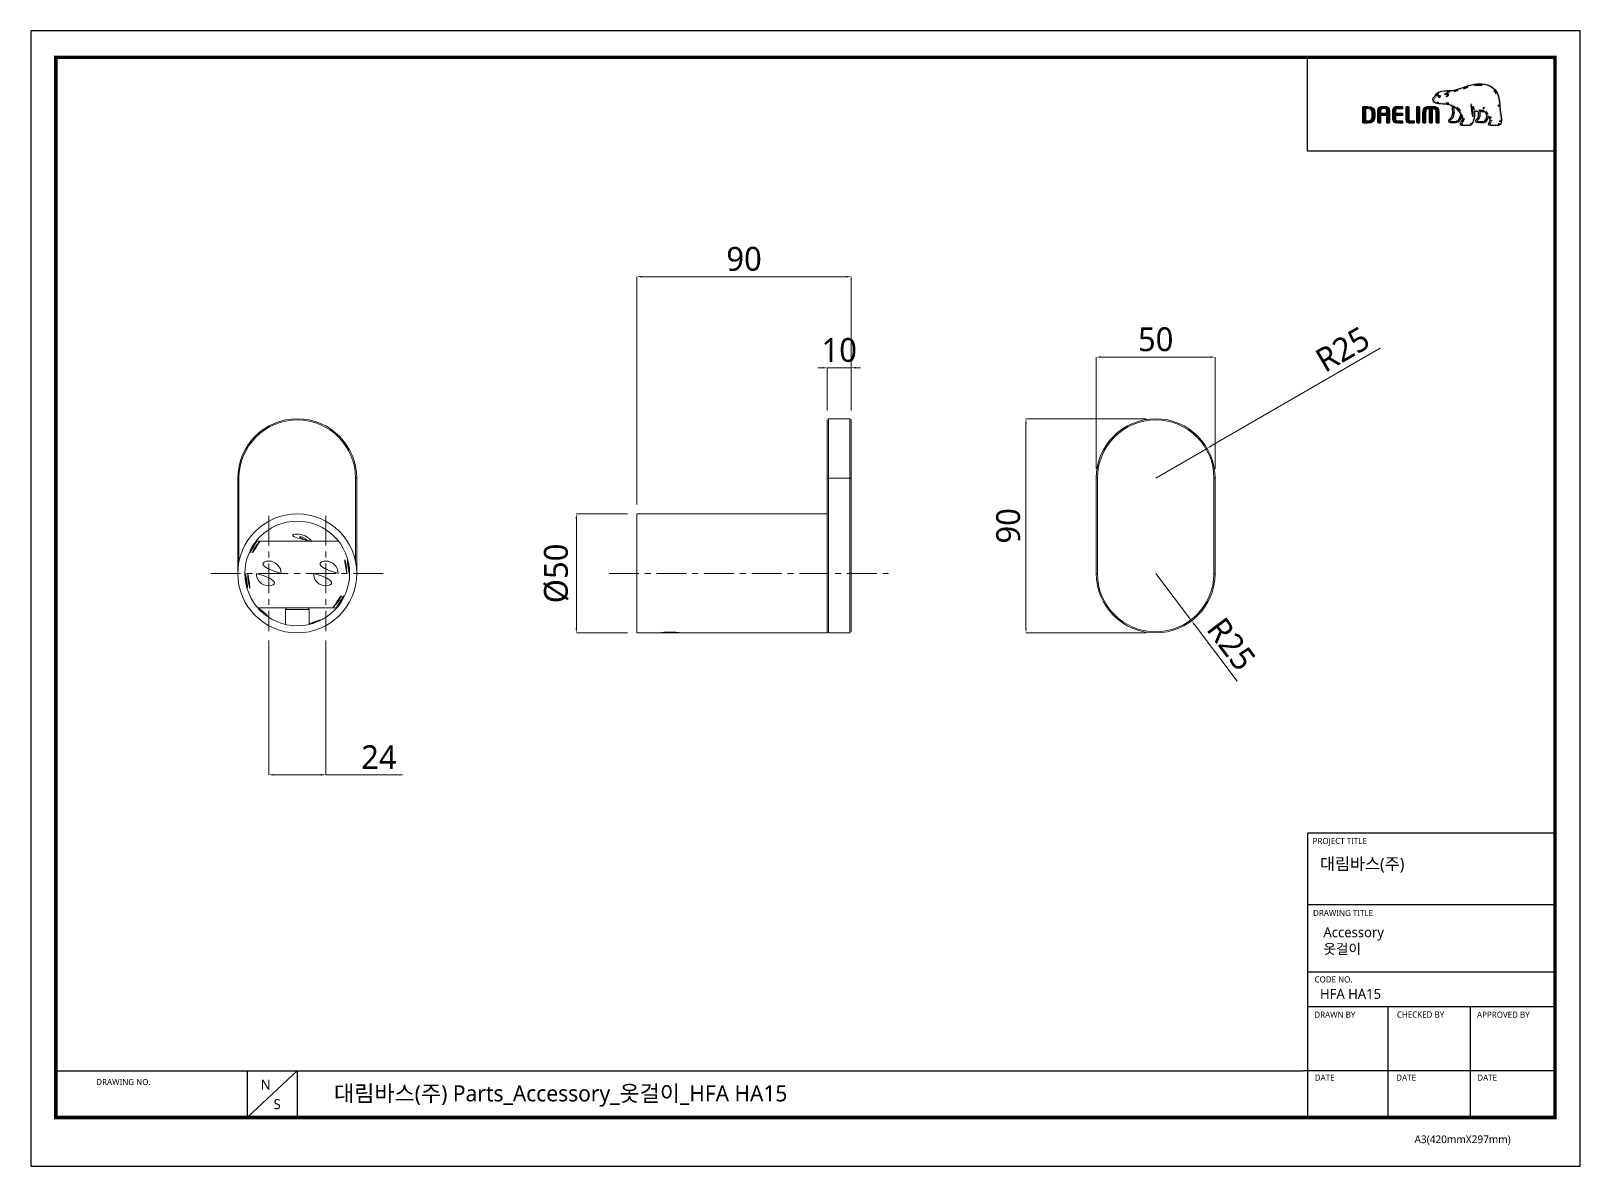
# Model space of a CAD drawing. Extents: x 16296677886 to 16296678537, y -37409618710 to -37409618233.
import ezdxf

# ---------------------------------------------------------------- set-up
doc = ezdxf.new("R2010")
doc.units = 0
doc.header["$LTSCALE"] = 10
doc.header["$MEASUREMENT"] = 0
doc.header["$PDMODE"] = 3
doc.header["$PDSIZE"] = -10
doc.linetypes.add('CENTER', pattern=[2, 1.25, -0.25, 0.25, -0.25])
doc.layers.get('0').update_dxf_attribs({"linetype": 'CONTINUOUS'})
doc.layers.get('DEFPOINTS').update_dxf_attribs({"linetype": 'CONTINUOUS'})
doc.layers.add('1', color=7, linetype='CONTINUOUS')
doc.layers.add('레이어 1', color=7, linetype='CONTINUOUS')
doc.styles.add('Daelim Dimension', font='NanumGothic.ttf')
doc.dimstyles.new('DEFAULT', dxfattribs={"dimscale": 2, "dimtxt": 1, "dimasz": 1, "dimexe": 0, "dimexo": 2, "dimgap": 1, "dimtad": 1, "dimdec": 1, "dimzin": 9, "dimdsep": 46, "dimtxsty": 'Daelim Dimension', "dimcen": 0.5, "dimclrd": 252, "dimclre": 252, "dimclrt": 3, "dimadec": 1, "dimazin": 0, "dimtfac": 1, "dimtdec": 1, "dimtix": 1, "dimtmove": 0, "dimatfit": 3, "dimfxl": 1, "dimtolj": 1, "dimtzin": 1, "dimlwd": 9, "dimlwe": 9, "dimarcsym": 0})

msp = doc.modelspace()

# ---------------------------------------------------------------- texts
at = {"color": 5, "ltscale": 40, "style": 'Daelim Dimension'}
for s, height, p in [('PROJECT TITLE', 2.569, (16296678424.35, -37409618574.88)), ('DRAWING TITLE', 2.569, (16296678424.51, -37409618605.12)), ('CODE NO.', 2.569, (16296678425.15, -37409618633.04)), ('DRAWN BY', 2.569, (16296678425.05, -37409618647.85)), ('CHECKED BY', 2.569, (16296678459.76, -37409618647.8)), ('APPROVED BY', 2.569, (16296678493.43, -37409618647.88)), ('DRAWING NO.', 2.569, (16296677913.16, -37409618676.14)), ('DATE', 2.569, (16296678425.25, -37409618674.32)), ('DATE', 2.569, (16296678459.49, -37409618674.32)), ('DATE', 2.569, (16296678493.55, -37409618674.32)), ('A3(420mmX297mm)', 3.2424, (16296678467.17, -37409618700.57))]:
    msp.add_text(s, height=height, dxfattribs=at).set_placement(p)
at = {"attachment_point": 1, "style": 'Daelim Dimension'}
for s, insert, char_height, width in [('대림바스(주)', (16296678427.4, -37409618580.68), 5.036, 80.9399), (' Accessory\\P {\\fGulim|b0|i0|c129|p50;옷걸이}', (16296678427.45, -37409618609.83), 4.2041, 70.7511), ('HFA HA15', (16296678427.45, -37409618635.72), 4.204, 70.7511), ('N', (16296677982.25, -37409618673.89), 4.2, 5.8673), ('S', (16296677987.65, -37409618682.07), 4.2, 5.8673)]:
    msp.add_mtext(s, dxfattribs=dict(at, insert=insert, char_height=char_height, width=width))
at = {"color": 2, "insert": (16296678013.06, -37409618676.26), "char_height": 6.7566, "width": 260.6628, "attachment_point": 1, "style": 'Daelim Dimension'}
msp.add_mtext('{\\fGulim|b0|i0|c129|p50;대림}바스(주) Parts_Accessory_{\\fGulim|b0|i0|c129|p50;옷걸이}_HFA HA15', dxfattribs=at)

# ---------------------------------------------------------------- blocks, each defined once
blk = doc.blocks.new('*D9')
at = {"color": 5, "lineweight": 9, "ltscale": 0.5, "transparency": 16777216}
for p, q in [((16296678354.43, -37409618396.14), (16296678303.88, -37409618396.14)), ((16296678303.88, -37409618484.14), (16296678303.88, -37409618398.14)), ((16296678354.38, -37409618486.14), (16296678303.88, -37409618486.14))]:
    blk.add_line(p, q, dxfattribs=at)
at = {"color": 5, "ltscale": 0.5, "transparency": 16777216}
for points in [[(16296678303.54, -37409618398.14), (16296678304.21, -37409618398.14), (16296678303.88, -37409618396.14)], [(16296678303.54, -37409618484.14), (16296678304.21, -37409618484.14), (16296678303.88, -37409618486.14)]]:
    blk.add_solid(points, dxfattribs=at)
at = {"layer": 'DEFPOINTS', "color": 0, "ltscale": 0.5, "transparency": 16777216}
for p in [(16296678303.88, -37409618396.14), (16296678358.43, -37409618396.14), (16296678358.38, -37409618486.14)]:
    blk.add_point(p, dxfattribs=at)
at = {"color": 7, "ltscale": 0.5, "transparency": 16777216, "insert": (16296678296.43, -37409618441.14), "char_height": 10, "attachment_point": 5, "rotation": 90, "style": 'Daelim Dimension'}
blk.add_mtext('\\A1;90', dxfattribs=at)
blk = doc.blocks.new('*D10')
at = {"color": 5, "lineweight": 9, "ltscale": 0.5, "transparency": 16777216}
for p, q in [((16296678333.38402, -37409618417.051376), (16296678333.38402, -37409618370.211067)), ((16296678335.38402, -37409618370.211067), (16296678381.383869, -37409618370.211067)), ((16296678383.383869, -37409618417.138733), (16296678383.383869, -37409618370.211067))]:
    blk.add_line(p, q, dxfattribs=at)
at = {"color": 5, "ltscale": 0.5, "transparency": 16777216}
for points in [[(16296678335.38402, -37409618369.877739), (16296678335.38402, -37409618370.544411), (16296678333.38402, -37409618370.211067)], [(16296678381.383869, -37409618369.877739), (16296678381.383869, -37409618370.544411), (16296678383.383869, -37409618370.211067)]]:
    blk.add_solid(points, dxfattribs=at)
at = {"layer": 'DEFPOINTS', "color": 0, "ltscale": 0.5, "transparency": 16777216}
for p in [(16296678383.383869, -37409618370.211067), (16296678333.38402, -37409618421.051376), (16296678383.383869, -37409618421.138733)]:
    blk.add_point(p, dxfattribs=at)
at = {"color": 7, "ltscale": 0.5, "transparency": 16777216, "insert": (16296678358.38394, -37409618362.781891), "char_height": 10, "attachment_point": 5, "style": 'Daelim Dimension'}
blk.add_mtext('\\A1;50', dxfattribs=at)
blk = doc.blocks.new('*D11')
at = {"color": 5, "lineweight": 9, "ltscale": 0.5, "transparency": 16777216}
for p, q in [((16296678218.387251, -37409618374.707169), (16296678216.387251, -37409618374.707169)), ((16296678220.387251, -37409618392.638733), (16296678220.387251, -37409618374.707169)), ((16296678230.387251, -37409618374.707169), (16296678220.387251, -37409618374.707169)), ((16296678230.387251, -37409618392.638733), (16296678230.387251, -37409618374.707169)), ((16296678232.387251, -37409618374.707169), (16296678234.387251, -37409618374.707169))]:
    blk.add_line(p, q, dxfattribs=at)
at = {"color": 5, "ltscale": 0.5, "transparency": 16777216}
for points in [[(16296678218.387251, -37409618374.373833), (16296678218.387251, -37409618375.040497), (16296678220.387251, -37409618374.707169)], [(16296678232.387251, -37409618374.373833), (16296678232.387251, -37409618375.040497), (16296678230.387251, -37409618374.707169)]]:
    blk.add_solid(points, dxfattribs=at)
at = {"layer": 'DEFPOINTS', "color": 0, "ltscale": 0.5, "transparency": 16777216}
for p in [(16296678220.387251, -37409618374.707169), (16296678220.387251, -37409618396.638733), (16296678230.387251, -37409618396.638733)]:
    blk.add_point(p, dxfattribs=at)
at = {"color": 7, "ltscale": 0.5, "transparency": 16777216, "insert": (16296678225.387251, -37409618367.299454), "char_height": 10, "attachment_point": 5, "style": 'Daelim Dimension'}
blk.add_mtext('\\A1;10', dxfattribs=at)
blk = doc.blocks.new('*D12')
at = {"color": 5, "lineweight": 9, "ltscale": 0.5, "transparency": 16777216}
for p, q in [((16296678140.387251, -37409618432.138733), (16296678140.387251, -37409618336.435066)), ((16296678228.387251, -37409618336.435066), (16296678142.387251, -37409618336.435066)), ((16296678230.387251, -37409618392.638733), (16296678230.387251, -37409618336.435066))]:
    blk.add_line(p, q, dxfattribs=at)
at = {"color": 5, "ltscale": 0.5, "transparency": 16777216}
for points in [[(16296678142.387251, -37409618336.101738), (16296678142.387251, -37409618336.76841), (16296678140.387251, -37409618336.435066)], [(16296678228.387251, -37409618336.101738), (16296678228.387251, -37409618336.76841), (16296678230.387251, -37409618336.435066)]]:
    blk.add_solid(points, dxfattribs=at)
at = {"layer": 'DEFPOINTS', "color": 0, "ltscale": 0.5, "transparency": 16777216}
for p in [(16296678140.387251, -37409618336.435066), (16296678230.387251, -37409618396.638733), (16296678140.387251, -37409618436.138733)]:
    blk.add_point(p, dxfattribs=at)
at = {"color": 7, "ltscale": 0.5, "transparency": 16777216, "insert": (16296678185.387251, -37409618328.991577), "char_height": 10, "attachment_point": 5, "style": 'Daelim Dimension'}
blk.add_mtext('\\A1;90', dxfattribs=at)
blk = doc.blocks.new('*D13')
at = {"color": 5, "lineweight": 9, "ltscale": 0.5, "transparency": 16777216}
for p, q in [((16296678136.38725, -37409618436.13875), (16296678114.9186, -37409618436.13875)), ((16296678114.9186, -37409618484.13875), (16296678114.9186, -37409618438.13875)), ((16296678136.38725, -37409618486.13875), (16296678114.9186, -37409618486.13875))]:
    blk.add_line(p, q, dxfattribs=at)
at = {"color": 5, "ltscale": 0.5, "transparency": 16777216}
for points in [[(16296678114.58527, -37409618438.13875), (16296678115.25193, -37409618438.13875), (16296678114.9186, -37409618436.13875)], [(16296678114.58527, -37409618484.13875), (16296678115.25193, -37409618484.13875), (16296678114.9186, -37409618486.13875)]]:
    blk.add_solid(points, dxfattribs=at)
at = {"layer": 'DEFPOINTS', "color": 0, "ltscale": 0.5, "transparency": 16777216}
for p in [(16296678114.9186, -37409618436.13875), (16296678140.38725, -37409618436.13875), (16296678140.38725, -37409618486.13875)]:
    blk.add_point(p, dxfattribs=at)
at = {"color": 7, "ltscale": 0.5, "transparency": 16777216, "insert": (16296678106.53089, -37409618461.13874), "char_height": 10, "attachment_point": 5, "rotation": 90, "style": 'Daelim Dimension'}
blk.add_mtext('\\A1;%%C50', dxfattribs=at)
blk = doc.blocks.new('*D14')
at = {"color": 5, "lineweight": 9, "ltscale": 0.5, "transparency": 16777216}
for p, q in [((16296677985.633949, -37409618489.376167), (16296677985.633949, -37409618545.764633)), ((16296678009.633949, -37409618489.376167), (16296678009.633949, -37409618545.764633)), ((16296677987.633949, -37409618545.764633), (16296678007.633949, -37409618545.764633)), ((16296678009.633949, -37409618545.764633), (16296678041.909651, -37409618545.764633))]:
    blk.add_line(p, q, dxfattribs=at)
at = {"color": 5, "ltscale": 0.5, "transparency": 16777216}
for points in [[(16296677987.633949, -37409618545.431297), (16296677987.633949, -37409618546.097969), (16296677985.633949, -37409618545.764633)], [(16296678007.633949, -37409618545.431297), (16296678007.633949, -37409618546.097969), (16296678009.633949, -37409618545.764633)]]:
    blk.add_solid(points, dxfattribs=at)
at = {"layer": 'DEFPOINTS', "color": 0, "ltscale": 0.5, "transparency": 16777216}
for p in [(16296677985.633949, -37409618485.376167), (16296678009.633949, -37409618485.376167), (16296678009.633949, -37409618545.764633)]:
    blk.add_point(p, dxfattribs=at)
at = {"color": 7, "ltscale": 0.5, "transparency": 16777216, "insert": (16296678031.919661, -37409618538.371223), "char_height": 10, "attachment_point": 5, "style": 'Daelim Dimension'}
blk.add_mtext('\\A1;24', dxfattribs=at)
blk = doc.blocks.new('*D15')
at = {"color": 5, "lineweight": 9, "ltscale": 0.5, "transparency": 16777216}
for p, q in [((16296678452.68675, -37409618366.42351), (16296678381.73761, -37409618407.58872)), ((16296678358.38391, -37409618421.13871), (16296678380.0077, -37409618408.59243))]:
    blk.add_line(p, q, dxfattribs=at)
at = {"color": 5, "ltscale": 0.5, "transparency": 16777216}
blk.add_solid([(16296678381.57032, -37409618407.3004), (16296678381.90489, -37409618407.87704), (16296678380.0077, -37409618408.59243)], dxfattribs=at)
at = {"layer": 'DEFPOINTS', "color": 0, "ltscale": 0.5, "transparency": 16777216}
for p in [(16296678380.0077, -37409618408.59243), (16296678358.38391, -37409618421.13871)]:
    blk.add_point(p, dxfattribs=at)
at = {"color": 7, "ltscale": 0.5, "transparency": 16777216, "insert": (16296678436.96314, -37409618366.94081), "char_height": 10, "attachment_point": 5, "rotation": 30.12262171, "style": 'Daelim Dimension'}
blk.add_mtext('\\A1;R25', dxfattribs=at)
blk = doc.blocks.new('*D16')
at = {"color": 5, "lineweight": 9, "ltscale": 0.5, "transparency": 16777216}
for p, q in [((16296678358.38, -37409618461.14), (16296678373.46, -37409618481.08)), ((16296678392.6, -37409618506.38), (16296678374.67, -37409618482.67))]:
    blk.add_line(p, q, dxfattribs=at)
at = {"color": 5, "ltscale": 0.5, "transparency": 16777216}
blk.add_solid([(16296678374.94, -37409618482.47), (16296678374.4, -37409618482.87), (16296678373.46, -37409618481.08)], dxfattribs=at)
at = {"layer": 'DEFPOINTS', "color": 0, "ltscale": 0.5, "transparency": 16777216}
for p in [(16296678358.38, -37409618461.14), (16296678373.46, -37409618481.08)]:
    blk.add_point(p, dxfattribs=at)
at = {"color": 7, "ltscale": 0.5, "transparency": 16777216, "insert": (16296678390.17, -37409618490.83), "char_height": 10, "attachment_point": 5, "rotation": 307.0994, "style": 'Daelim Dimension'}
blk.add_mtext('\\A1;R25', dxfattribs=at)

# ---------------------------------------------------------------- dimensions: what is measured, and where the dimension line sits
at = {"ltscale": 0.5}
for base, p1, p2, picture, middle in [((16296678140.39, -37409618336.44), (16296678230.39, -37409618396.64), (16296678140.39, -37409618436.14), '*D12', (16296678185.39, -37409618328.99)), ((16296678383.38, -37409618370.21), (16296678333.38, -37409618421.05), (16296678383.38, -37409618421.14), '*D10', (16296678358.38, -37409618362.78)), ((16296678220.39, -37409618374.71), (16296678230.39, -37409618396.64), (16296678220.39, -37409618396.64), '*D11', (16296678225.39, -37409618367.3))]:
    dim = msp.add_linear_dim(base=base, p1=p1, p2=p2, dimstyle='DEFAULT', override={"dimtxt": 5, "dimclrd": 5, "dimclre": 5, "dimclrt": 7}, dxfattribs=at)
    dim.commit()
    dim.dimension.update_dxf_attribs({"geometry": picture, "text_midpoint": middle})
dim = msp.add_radius_dim(center=(16296678358.38, -37409618421.14), mpoint=(16296678380.01, -37409618408.59), dimstyle='DEFAULT', override={"dimtxt": 5, "dimclrd": 5, "dimclre": 5, "dimclrt": 7}, dxfattribs=at)
dim.commit()
dim.dimension.update_dxf_attribs({"geometry": '*D15', "text_midpoint": (16296678440.7, -37409618373.38), "dimtype": 164})
dim = msp.add_linear_dim(base=(16296678303.88, -37409618396.14), p1=(16296678358.38, -37409618486.14), p2=(16296678358.43, -37409618396.14), angle=90, dimstyle='DEFAULT', override={"dimtxt": 5, "dimclrd": 5, "dimclre": 5, "dimclrt": 7}, dxfattribs=at)
dim.commit()
dim.dimension.update_dxf_attribs({"geometry": '*D9', "text_midpoint": (16296678296.43, -37409618441.14)})
dim = msp.add_linear_dim(base=(16296678114.92, -37409618436.14), p1=(16296678140.39, -37409618486.14), p2=(16296678140.39, -37409618436.14), angle=90, text='%%C<>', dimstyle='DEFAULT', override={"dimtxt": 5, "dimclrd": 5, "dimclre": 5, "dimclrt": 7}, dxfattribs=at)
dim.commit()
dim.dimension.update_dxf_attribs({"geometry": '*D13', "text_midpoint": (16296678106.53, -37409618461.14)})
dim = msp.add_radius_dim(center=(16296678358.38, -37409618461.14), mpoint=(16296678373.46, -37409618481.08), dimstyle='DEFAULT', override={"dimtxt": 5, "dimclrd": 5, "dimclre": 5, "dimclrt": 7}, dxfattribs=at)
dim.commit()
dim.dimension.update_dxf_attribs({"geometry": '*D16', "text_midpoint": (16296678390.17, -37409618490.83)})
dim = msp.add_linear_dim(base=(16296678009.63, -37409618545.76), p1=(16296677985.63, -37409618485.38), p2=(16296678009.63, -37409618485.38), dimstyle='DEFAULT', override={"dimtxt": 5, "dimclrd": 5, "dimclre": 5, "dimclrt": 7}, dxfattribs=at)
dim.commit()
dim.dimension.update_dxf_attribs({"geometry": '*D14', "text_midpoint": (16296678031.92, -37409618545.76), "dimtype": 160})

# ---------------------------------------------------------------- hatches: boundary and pattern name
at = {"layer": '레이어 1'}
h = msp.add_hatch(color=5, dxfattribs=at)
h.dxf.hatch_style = 1
edge = h.paths.add_edge_path(flags=16)
edge.add_spline(control_points=[(16296678502.73, -37409618272.02), (16296678502.45, -37409618272.34), (16296678502.09, -37409618272.34), (16296678502.08, -37409618272.34), (16296678502.08, -37409618272.34), (16296678499.22, -37409618272.34), (16296678499.22, -37409618272.34), (16296678499.12, -37409618272.34), (16296678499.04, -37409618272.31), (16296678498.99, -37409618272.26), (16296678498.94, -37409618272.22), (16296678498.92, -37409618272.15), (16296678498.92, -37409618272.07), (16296678498.92, -37409618271.91), (16296678499.04, -37409618271.76), (16296678499.17, -37409618271.61), (16296678499.28, -37409618271.46), (16296678499.39, -37409618271.32), (16296678499.45, -37409618271.14), (16296678499.61, -37409618270.72), (16296678499.59, -37409618270.28), (16296678499.41, -37409618269.88), (16296678499.07, -37409618269.17), (16296678498.57, -37409618268.6), (16296678498.08, -37409618268.06), (16296678498.08, -37409618268.06), (16296678497.92, -37409618267.88), (16296678497.92, -37409618267.88), (16296678497.29, -37409618267.18), (16296678496.64, -37409618266.45), (16296678496.59, -37409618265.47), (16296678496.58, -37409618265.27), (16296678496.49, -37409618265.15), (16296678496.36, -37409618265.16), (16296678496.36, -37409618265.16), (16296678496.18, -37409618265.25), (16296678496.17, -37409618265.25), (16296678496.12, -37409618265.3), (16296678496.09, -37409618265.39), (16296678496.09, -37409618265.48), (16296678496.09, -37409618265.48), (16296678496.1, -37409618265.51), (16296678496.1, -37409618265.51), (16296678496.12, -37409618265.87), (16296678496.21, -37409618266.22), (16296678496.36, -37409618266.58), (16296678496.36, -37409618266.58), (16296678496.37, -37409618266.62), (16296678496.37, -37409618266.62), (16296678496.37, -37409618266.62), (16296678496.33, -37409618266.62), (16296678496.33, -37409618266.62), (16296678494.5, -37409618266.69), (16296678492.7, -37409618266.35), (16296678492.18, -37409618266.22), (16296678491.85, -37409618264.91), (16296678491.32, -37409618264.04), (16296678491.3, -37409618264), (16296678491.26, -37409618263.93), (16296678491.19, -37409618263.88), (16296678491.13, -37409618263.86), (16296678491.13, -37409618263.86), (16296678490.97, -37409618263.89), (16296678490.96, -37409618263.89), (16296678490.94, -37409618263.91), (16296678490.92, -37409618263.94), (16296678490.86, -37409618264.02), (16296678490.86, -37409618264.02), (16296678490.85, -37409618264.09), (16296678490.85, -37409618264.09), (16296678490.85, -37409618264.09), (16296678490.9, -37409618264.26), (16296678490.9, -37409618264.26), (16296678490.94, -37409618264.33), (16296678491.88, -37409618265.98), (16296678491.88, -37409618268.16), (16296678491.88, -37409618269.51), (16296678491.52, -37409618270.78), (16296678490.83, -37409618271.94), (16296678490.66, -37409618272.21), (16296678490.44, -37409618272.34), (16296678490.11, -37409618272.34), (16296678490.11, -37409618272.34), (16296678487.3, -37409618272.34), (16296678487.3, -37409618272.34), (16296678487.21, -37409618272.34), (16296678487.01, -37409618272.27), (16296678487.01, -37409618272.07), (16296678487.01, -37409618271.96), (16296678487.12, -37409618271.77), (16296678487.29, -37409618271.58), (16296678488.46, -37409618270.27), (16296678487.79, -37409618268.23), (16296678486.66, -37409618266.89), (16296678485.58, -37409618265.6), (16296678483.8, -37409618263.97), (16296678481.53, -37409618263.56), (16296678480.72, -37409618263.42), (16296678479.4, -37409618263.34), (16296678478.33, -37409618263.28), (16296678478.33, -37409618263.28), (16296678477.24, -37409618263.21), (16296678477.24, -37409618263.21), (16296678476.69, -37409618263.17), (16296678475.77, -37409618262.83), (16296678475.49, -37409618262.3), (16296678475.37, -37409618262.08), (16296678475.39, -37409618261.86), (16296678475.53, -37409618261.6), (16296678475.63, -37409618261.45), (16296678475.76, -37409618261.32), (16296678475.92, -37409618261.16), (16296678476.09, -37409618260.98), (16296678476.28, -37409618260.79), (16296678476.42, -37409618260.54), (16296678476.42, -37409618260.54), (16296678476.46, -37409618260.47), (16296678476.46, -37409618260.47), (16296678477, -37409618259.43), (16296678478.12, -37409618258.88), (16296678479.79, -37409618258.84), (16296678479.79, -37409618258.84), (16296678480.73, -37409618258.82), (16296678480.73, -37409618258.82), (16296678481.76, -37409618258.82), (16296678482.93, -37409618258.81), (16296678483.89, -37409618258.61), (16296678485.24, -37409618258.32), (16296678486.59, -37409618257.85), (16296678487.79, -37409618257.45), (16296678487.79, -37409618257.45), (16296678487.83, -37409618257.43), (16296678487.83, -37409618257.43), (16296678489.31, -37409618256.93), (16296678490.84, -37409618256.4), (16296678492.4, -37409618256.15), (16296678494.9, -37409618255.74), (16296678498.34, -37409618255.75), (16296678500.5, -37409618258.18), (16296678501.5, -37409618259.3), (16296678502.11, -37409618260.84), (16296678502.32, -37409618262.77), (16296678502.32, -37409618262.77), (16296678502.32, -37409618262.76), (16296678502.31, -37409618262.76), (16296678502.33, -37409618262.79), (16296678502.34, -37409618263.01), (16296678502.43, -37409618264.23), (16296678502.46, -37409618264.82), (16296678502.48, -37409618265.43), (16296678502.64, -37409618266.56), (16296678502.64, -37409618266.56), (16296678503.07, -37409618270.34), (16296678503.07, -37409618270.34), (16296678503.07, -37409618270.34), (16296678503.1, -37409618270.8), (16296678503.1, -37409618270.8), (16296678503.1, -37409618271.34), (16296678502.98, -37409618271.75), (16296678502.73, -37409618272.02)], knot_values=[0, 0, 0, 0, 1, 1, 1, 2, 2, 2, 3, 3, 3, 4, 4, 4, 5, 5, 5, 6, 6, 6, 7, 7, 7, 8, 8, 8, 9, 9, 9, 10, 10, 10, 11, 11, 11, 12, 12, 12, 13, 13, 13, 14, 14, 14, 15, 15, 15, 16, 16, 16, 17, 17, 17, 18, 18, 18, 19, 19, 19, 20, 20, 20, 21, 21, 21, 22, 22, 22, 23, 23, 23, 24, 24, 24, 25, 25, 25, 26, 26, 26, 27, 27, 27, 28, 28, 28, 29, 29, 29, 30, 30, 30, 31, 31, 31, 32, 32, 32, 33, 33, 33, 34, 34, 34, 35, 35, 35, 36, 36, 36, 37, 37, 37, 38, 38, 38, 39, 39, 39, 40, 40, 40, 41, 41, 41, 42, 42, 42, 43, 43, 43, 44, 44, 44, 45, 45, 45, 46, 46, 46, 47, 47, 47, 48, 48, 48, 49, 49, 49, 50, 50, 50, 51, 51, 51, 52, 52, 52, 53, 53, 53, 53], degree=3, periodic=0)
edge = h.paths.add_edge_path(flags=16)
edge.add_spline(control_points=[(16296678496.14, -37409618271.21), (16296678496.14, -37409618271.21), (16296678493.81, -37409618271.21), (16296678493.81, -37409618271.21), (16296678493.64, -37409618271.21), (16296678493.5, -37409618271.07), (16296678493.5, -37409618270.89), (16296678493.5, -37409618270.77), (16296678493.61, -37409618270.61), (16296678493.71, -37409618270.51), (16296678494.18, -37409618270.05), (16296678494.66, -37409618269.43), (16296678494.66, -37409618268.25), (16296678494.66, -37409618268.25), (16296678494.63, -37409618267.71), (16296678494.63, -37409618267.7), (16296678494.63, -37409618267.7), (16296678494.55, -37409618267.18), (16296678494.55, -37409618267.18), (16296678494.55, -37409618267.18), (16296678494.54, -37409618267.15), (16296678494.54, -37409618267.15), (16296678494.54, -37409618267.15), (16296678494.58, -37409618267.15), (16296678494.58, -37409618267.15), (16296678495.01, -37409618267.18), (16296678495.86, -37409618267.23), (16296678496.66, -37409618267.19), (16296678496.87, -37409618267.52), (16296678497.2, -37409618267.94), (16296678497.68, -37409618268.49), (16296678497.66, -37409618268.77), (16296678497.43, -37409618271.21), (16296678496.14, -37409618271.21)], knot_values=[0, 0, 0, 0, 1, 1, 1, 2, 2, 2, 3, 3, 3, 4, 4, 4, 5, 5, 5, 6, 6, 6, 7, 7, 7, 8, 8, 8, 9, 9, 9, 10, 10, 10, 11, 11, 11, 11], degree=3, periodic=0)
edge = h.paths.add_edge_path(flags=16)
edge.add_spline(control_points=[(16296678484.45, -37409618271.21), (16296678484.45, -37409618271.21), (16296678482.41, -37409618271.21), (16296678482.41, -37409618271.21), (16296678482.26, -37409618271.21), (16296678482.09, -37409618271.08), (16296678482.09, -37409618270.89), (16296678482.09, -37409618270.78), (16296678482.19, -37409618270.64), (16296678482.36, -37409618270.5), (16296678482.88, -37409618270.09), (16296678483.66, -37409618269.46), (16296678483.75, -37409618267.74), (16296678483.75, -37409618267.74), (16296678483.76, -37409618267.27), (16296678483.76, -37409618267.27), (16296678483.76, -37409618266.54), (16296678483.59, -37409618265.66), (16296678483.43, -37409618264.87), (16296678483.43, -37409618264.87), (16296678483.41, -37409618264.79), (16296678483.41, -37409618264.79), (16296678483.41, -37409618264.79), (16296678483.47, -37409618264.84), (16296678483.47, -37409618264.84), (16296678483.78, -37409618265.03), (16296678485.45, -37409618266.16), (16296678486.63, -37409618267.83), (16296678486.53, -37409618268.62), (16296678486.09, -37409618271.21), (16296678484.45, -37409618271.21)], knot_values=[0, 0, 0, 0, 1, 1, 1, 2, 2, 2, 3, 3, 3, 4, 4, 4, 5, 5, 5, 6, 6, 6, 7, 7, 7, 8, 8, 8, 9, 9, 9, 10, 10, 10, 10], degree=3, periodic=0)
edge = h.paths.add_edge_path()
edge.add_spline(control_points=[(16296678503.65, -37409618270.28), (16296678503.65, -37409618270.28), (16296678503.22, -37409618266.48), (16296678503.22, -37409618266.48), (16296678503.06, -37409618265.35), (16296678503.03, -37409618264.74), (16296678503.01, -37409618264.21), (16296678503.01, -37409618264.21), (16296678502.9, -37409618262.71), (16296678502.9, -37409618262.71), (16296678502.68, -37409618260.66), (16296678502.01, -37409618259.01), (16296678500.93, -37409618257.79), (16296678498.6, -37409618255.17), (16296678494.95, -37409618255.14), (16296678492.3, -37409618255.58), (16296678490.68, -37409618255.85), (16296678489.13, -37409618256.38), (16296678487.63, -37409618256.89), (16296678487.63, -37409618256.89), (16296678487.58, -37409618256.91), (16296678487.58, -37409618256.91), (16296678486.4, -37409618257.31), (16296678485.07, -37409618257.76), (16296678483.77, -37409618258.04), (16296678482.87, -37409618258.23), (16296678481.75, -37409618258.24), (16296678480.75, -37409618258.25), (16296678480.75, -37409618258.25), (16296678479.77, -37409618258.26), (16296678479.77, -37409618258.26), (16296678477.88, -37409618258.31), (16296678476.59, -37409618258.96), (16296678475.94, -37409618260.2), (16296678475.94, -37409618260.2), (16296678475.92, -37409618260.26), (16296678475.92, -37409618260.26), (16296678475.81, -37409618260.44), (16296678475.65, -37409618260.6), (16296678475.51, -37409618260.75), (16296678475.35, -37409618260.91), (16296678475.17, -37409618261.08), (16296678475.04, -37409618261.31), (16296678474.9, -37409618261.54), (16296678474.83, -37409618261.78), (16296678474.83, -37409618262.01), (16296678474.83, -37409618262.2), (16296678474.88, -37409618262.39), (16296678474.98, -37409618262.57), (16296678475.38, -37409618263.33), (16296678476.52, -37409618263.74), (16296678477.21, -37409618263.79), (16296678477.21, -37409618263.79), (16296678478.21, -37409618263.85), (16296678478.24, -37409618263.85), (16296678479.24, -37409618263.91), (16296678480.62, -37409618263.99), (16296678481.42, -37409618264.13), (16296678481.89, -37409618264.21), (16296678482.43, -37409618264.38), (16296678482.92, -37409618264.61), (16296678482.96, -37409618264.74), (16296678483.21, -37409618265.88), (16296678483.21, -37409618267.27), (16296678483.21, -37409618267.27), (16296678483.2, -37409618267.72), (16296678483.2, -37409618267.72), (16296678483.13, -37409618269.19), (16296678482.48, -37409618269.71), (16296678482.01, -37409618270.08), (16296678481.97, -37409618270.12), (16296678481.55, -37409618270.47), (16296678481.52, -37409618270.89), (16296678481.5, -37409618271.12), (16296678481.56, -37409618271.34), (16296678481.71, -37409618271.49), (16296678481.86, -37409618271.66), (16296678482.1, -37409618271.75), (16296678482.41, -37409618271.75), (16296678482.41, -37409618271.75), (16296678484.45, -37409618271.75), (16296678484.45, -37409618271.75), (16296678485.98, -37409618271.75), (16296678486.74, -37409618270.1), (16296678486.97, -37409618268.56), (16296678486.97, -37409618268.56), (16296678486.98, -37409618268.34), (16296678486.98, -37409618268.34), (16296678486.98, -37409618268.34), (16296678487.04, -37409618268.45), (16296678487.04, -37409618268.45), (16296678487.23, -37409618268.89), (16296678487.35, -37409618269.41), (16296678487.35, -37409618269.8), (16296678487.35, -37409618270.35), (16296678487.18, -37409618270.83), (16296678486.86, -37409618271.19), (16296678486.78, -37409618271.27), (16296678486.37, -37409618271.7), (16296678486.37, -37409618272.12), (16296678486.37, -37409618272.12), (16296678486.37, -37409618272.19), (16296678486.37, -37409618272.19), (16296678486.43, -37409618272.69), (16296678486.83, -37409618272.92), (16296678487.21, -37409618272.92), (16296678487.21, -37409618272.92), (16296678490.11, -37409618272.92), (16296678490.11, -37409618272.92), (16296678490.64, -37409618272.92), (16296678491.06, -37409618272.68), (16296678491.32, -37409618272.23), (16296678492.06, -37409618271.01), (16296678492.44, -37409618269.67), (16296678492.44, -37409618268.27), (16296678492.44, -37409618267.84), (16296678492.4, -37409618267.37), (16296678492.32, -37409618266.89), (16296678492.32, -37409618266.89), (16296678492.31, -37409618266.85), (16296678492.31, -37409618266.85), (16296678492.31, -37409618266.85), (16296678492.35, -37409618266.86), (16296678492.35, -37409618266.86), (16296678492.7, -37409618266.93), (16296678493.26, -37409618267.02), (16296678493.95, -37409618267.1), (16296678493.95, -37409618267.1), (16296678493.97, -37409618267.1), (16296678493.97, -37409618267.1), (16296678493.97, -37409618267.1), (16296678494.07, -37409618267.63), (16296678494.07, -37409618267.63), (16296678494.07, -37409618267.63), (16296678494.09, -37409618267.76), (16296678494.09, -37409618267.76), (16296678494.09, -37409618267.76), (16296678494.11, -37409618268.23), (16296678494.11, -37409618268.23), (16296678494.11, -37409618269.36), (16296678493.6, -37409618269.85), (16296678493.33, -37409618270.12), (16296678493.32, -37409618270.12), (16296678492.94, -37409618270.51), (16296678492.89, -37409618270.86), (16296678492.89, -37409618270.86), (16296678492.88, -37409618270.97), (16296678492.88, -37409618270.97), (16296678492.88, -37409618271.07), (16296678492.91, -37409618271.29), (16296678493.1, -37409618271.49), (16296678493.27, -37409618271.66), (16296678493.53, -37409618271.75), (16296678493.87, -37409618271.75), (16296678493.87, -37409618271.75), (16296678496.14, -37409618271.75), (16296678496.14, -37409618271.75), (16296678497.51, -37409618271.75), (16296678497.92, -37409618270), (16296678498.09, -37409618269.02), (16296678498.09, -37409618269.02), (16296678498.1, -37409618268.92), (16296678498.1, -37409618268.92), (16296678498.1, -37409618268.92), (16296678498.15, -37409618269), (16296678498.15, -37409618269), (16296678498.47, -37409618269.4), (16296678498.75, -37409618269.85), (16296678498.88, -37409618270.13), (16296678498.95, -37409618270.28), (16296678498.99, -37409618270.44), (16296678498.99, -37409618270.6), (16296678498.99, -37409618270.6), (16296678498.94, -37409618270.93), (16296678498.94, -37409618270.93), (16296678498.88, -37409618271.1), (16296678498.76, -37409618271.27), (16296678498.64, -37409618271.43), (16296678498.47, -37409618271.65), (16296678498.29, -37409618271.89), (16296678498.29, -37409618272.17), (16296678498.29, -37409618272.17), (16296678498.31, -37409618272.33), (16296678498.31, -37409618272.33), (16296678498.39, -37409618272.71), (16296678498.7, -37409618272.92), (16296678499.17, -37409618272.92), (16296678499.17, -37409618272.92), (16296678502.08, -37409618272.92), (16296678502.08, -37409618272.92), (16296678502.14, -37409618272.92), (16296678502.71, -37409618272.9), (16296678503.15, -37409618272.42), (16296678503.51, -37409618272.04), (16296678503.68, -37409618271.51), (16296678503.68, -37409618270.8), (16296678503.68, -37409618270.8), (16296678503.65, -37409618270.28), (16296678503.65, -37409618270.28)], knot_values=[0, 0, 0, 0, 1, 1, 1, 2, 2, 2, 3, 3, 3, 4, 4, 4, 5, 5, 5, 6, 6, 6, 7, 7, 7, 8, 8, 8, 9, 9, 9, 10, 10, 10, 11, 11, 11, 12, 12, 12, 13, 13, 13, 14, 14, 14, 15, 15, 15, 16, 16, 16, 17, 17, 17, 18, 18, 18, 19, 19, 19, 20, 20, 20, 21, 21, 21, 22, 22, 22, 23, 23, 23, 24, 24, 24, 25, 25, 25, 26, 26, 26, 27, 27, 27, 28, 28, 28, 29, 29, 29, 30, 30, 30, 31, 31, 31, 32, 32, 32, 33, 33, 33, 34, 34, 34, 35, 35, 35, 36, 36, 36, 37, 37, 37, 38, 38, 38, 39, 39, 39, 40, 40, 40, 41, 41, 41, 42, 42, 42, 43, 43, 43, 44, 44, 44, 45, 45, 45, 46, 46, 46, 47, 47, 47, 48, 48, 48, 49, 49, 49, 50, 50, 50, 51, 51, 51, 52, 52, 52, 53, 53, 53, 54, 54, 54, 55, 55, 55, 56, 56, 56, 57, 57, 57, 58, 58, 58, 59, 59, 59, 60, 60, 60, 61, 61, 61, 62, 62, 62, 63, 63, 63, 64, 64, 64, 65, 65, 65, 66, 66, 66, 66], degree=3, periodic=0)
edge = h.paths.add_edge_path(flags=0)
edge.add_spline(control_points=[(16296678477.16, -37409618260.47), (16296678477.16, -37409618260.47), (16296678477.58, -37409618260.28), (16296678478.1, -37409618260.48), (16296678478.1, -37409618260.48), (16296678478.17, -37409618260.51), (16296678478.08, -37409618260.63), (16296678477.83, -37409618260.97), (16296678477.58, -37409618261.05), (16296678477.58, -37409618261.05), (16296678477.58, -37409618261.05), (16296678477.4, -37409618261.11), (16296678477.29, -37409618260.99), (16296678477.09, -37409618260.74), (16296678477.08, -37409618260.6), (16296678477.08, -37409618260.6), (16296678477.08, -37409618260.6), (16296678477.06, -37409618260.5), (16296678477.16, -37409618260.47)], knot_values=[0, 0, 0, 0, 1, 1, 1, 2, 2, 2, 3, 3, 3, 4, 4, 4, 5, 5, 5, 6, 6, 6, 6], degree=3, periodic=0)
edge = h.paths.add_edge_path(flags=0)
edge.add_spline(control_points=[(16296678479.95, -37409618259.69), (16296678479.88, -37409618259.76), (16296678479.88, -37409618259.88), (16296678479.95, -37409618259.94), (16296678480.01, -37409618260), (16296678480.13, -37409618259.98), (16296678480.19, -37409618259.91), (16296678480.22, -37409618259.88), (16296678480.57, -37409618259.47), (16296678480.87, -37409618259.68), (16296678480.98, -37409618259.76), (16296678481.02, -37409618259.87), (16296678481.01, -37409618260.01), (16296678480.98, -37409618260.24), (16296678480.78, -37409618260.5), (16296678480.64, -37409618260.59), (16296678480.56, -37409618260.64), (16296678480.51, -37409618260.74), (16296678480.55, -37409618260.83), (16296678480.59, -37409618260.91), (16296678480.69, -37409618260.93), (16296678480.78, -37409618260.89), (16296678481.03, -37409618260.77), (16296678481.34, -37409618260.37), (16296678481.39, -37409618260), (16296678481.41, -37409618259.74), (16296678481.3, -37409618259.53), (16296678481.09, -37409618259.38), (16296678480.64, -37409618259.07), (16296678480.14, -37409618259.49), (16296678479.95, -37409618259.69)], knot_values=[0, 0, 0, 0, 1, 1, 1, 2, 2, 2, 3, 3, 3, 4, 4, 4, 5, 5, 5, 6, 6, 6, 7, 7, 7, 8, 8, 8, 9, 9, 9, 10, 10, 10, 10], degree=3, periodic=0)
edge = h.paths.add_edge_path(flags=0)
edge.add_spline(control_points=[(16296678479.89, -37409618260), (16296678479.89, -37409618260), (16296678479.89, -37409618260), (16296678479.89, -37409618260), (16296678479.89, -37409618260), (16296678479.89, -37409618260), (16296678479.89, -37409618260)], knot_values=[0, 0, 0, 0, 1, 1, 1, 2, 2, 2, 2], degree=3, periodic=0)
h = msp.add_hatch(color=5, dxfattribs=at)
h.dxf.hatch_style = 2
edge = h.paths.add_edge_path()
edge.add_spline(control_points=[(16296678449.42, -37409618268.99), (16296678449.42, -37409618270.31), (16296678448.82, -37409618270.96), (16296678447.57, -37409618270.96), (16296678447.57, -37409618270.96), (16296678446.72, -37409618270.94), (16296678446.5, -37409618270.94), (16296678446.5, -37409618270.94), (16296678446.5, -37409618265.85), (16296678446.5, -37409618265.85), (16296678446.94, -37409618265.81), (16296678447.57, -37409618265.8), (16296678447.57, -37409618265.8), (16296678448.85, -37409618265.8), (16296678449.42, -37409618266.41), (16296678449.42, -37409618267.77), (16296678449.42, -37409618267.77), (16296678449.42, -37409618268.99), (16296678449.42, -37409618268.99)], knot_values=[0, 0, 0, 0, 1, 1, 1, 2, 2, 2, 3, 3, 3, 4, 4, 4, 5, 5, 5, 6, 6, 6, 6], degree=3, periodic=0)
edge = h.paths.add_edge_path()
edge.add_spline(control_points=[(16296678447.57, -37409618264.85), (16296678446.88, -37409618264.85), (16296678445.99, -37409618264.89), (16296678445.69, -37409618264.94), (16296678445.51, -37409618264.97), (16296678445.39, -37409618265.11), (16296678445.39, -37409618265.29), (16296678445.39, -37409618265.29), (16296678445.39, -37409618271.47), (16296678445.39, -37409618271.47), (16296678445.39, -37409618271.66), (16296678445.51, -37409618271.8), (16296678445.7, -37409618271.82), (16296678445.98, -37409618271.87), (16296678446.87, -37409618271.91), (16296678447.57, -37409618271.91), (16296678449.5, -37409618271.91), (16296678450.52, -37409618270.9), (16296678450.52, -37409618268.99), (16296678450.52, -37409618268.99), (16296678450.52, -37409618267.77), (16296678450.52, -37409618267.77), (16296678450.52, -37409618265.86), (16296678449.5, -37409618264.85), (16296678447.57, -37409618264.85)], knot_values=[0, 0, 0, 0, 1, 1, 1, 2, 2, 2, 3, 3, 3, 4, 4, 4, 5, 5, 5, 6, 6, 6, 7, 7, 7, 8, 8, 8, 8], degree=3, periodic=0)
h = msp.add_hatch(color=5, dxfattribs=at)
h.dxf.hatch_style = 2
edge = h.paths.add_edge_path()
edge.add_spline(control_points=[(16296678455.5, -37409618267.77), (16296678455.5, -37409618267.77), (16296678452.9, -37409618267.77), (16296678452.9, -37409618267.77), (16296678452.9, -37409618267.67), (16296678452.9, -37409618266.84), (16296678452.9, -37409618266.84), (16296678452.9, -37409618265.97), (16296678453.16, -37409618265.82), (16296678453.93, -37409618265.82), (16296678453.93, -37409618265.82), (16296678454.47, -37409618265.82), (16296678454.47, -37409618265.82), (16296678455.24, -37409618265.82), (16296678455.5, -37409618265.97), (16296678455.5, -37409618266.84), (16296678455.5, -37409618266.84), (16296678455.5, -37409618267.67), (16296678455.5, -37409618267.77)], knot_values=[0, 0, 0, 0, 1, 1, 1, 2, 2, 2, 3, 3, 3, 4, 4, 4, 5, 5, 5, 6, 6, 6, 6], degree=3, periodic=0)
edge = h.paths.add_edge_path()
edge.add_spline(control_points=[(16296678454.47, -37409618264.85), (16296678454.47, -37409618264.85), (16296678453.93, -37409618264.85), (16296678453.93, -37409618264.85), (16296678452.46, -37409618264.85), (16296678451.8, -37409618265.46), (16296678451.8, -37409618266.84), (16296678451.8, -37409618266.84), (16296678451.8, -37409618271.54), (16296678451.8, -37409618271.54), (16296678451.8, -37409618271.71), (16296678451.93, -37409618271.85), (16296678452.09, -37409618271.85), (16296678452.09, -37409618271.85), (16296678452.61, -37409618271.85), (16296678452.61, -37409618271.85), (16296678452.79, -37409618271.85), (16296678452.9, -37409618271.69), (16296678452.9, -37409618271.54), (16296678452.9, -37409618271.54), (16296678452.9, -37409618268.84), (16296678452.9, -37409618268.73), (16296678452.9, -37409618268.73), (16296678455.5, -37409618268.73), (16296678455.5, -37409618268.73), (16296678455.5, -37409618268.84), (16296678455.5, -37409618271.54), (16296678455.5, -37409618271.54), (16296678455.5, -37409618271.71), (16296678455.63, -37409618271.85), (16296678455.8, -37409618271.85), (16296678455.8, -37409618271.85), (16296678456.31, -37409618271.85), (16296678456.31, -37409618271.85), (16296678456.49, -37409618271.85), (16296678456.61, -37409618271.69), (16296678456.61, -37409618271.54), (16296678456.61, -37409618271.54), (16296678456.61, -37409618266.84), (16296678456.61, -37409618266.84), (16296678456.61, -37409618265.46), (16296678455.95, -37409618264.85), (16296678454.47, -37409618264.85)], knot_values=[0, 0, 0, 0, 1, 1, 1, 2, 2, 2, 3, 3, 3, 4, 4, 4, 5, 5, 5, 6, 6, 6, 7, 7, 7, 8, 8, 8, 9, 9, 9, 10, 10, 10, 11, 11, 11, 12, 12, 12, 13, 13, 13, 14, 14, 14, 14], degree=3, periodic=0)
h = msp.add_hatch(color=5, dxfattribs=at)
h.dxf.hatch_style = 2
edge = h.paths.add_edge_path()
edge.add_spline(control_points=[(16296678458, -37409618266.65), (16296678458, -37409618266.65), (16296678458, -37409618270.11), (16296678458, -37409618270.11), (16296678458, -37409618271.32), (16296678458.7, -37409618271.91), (16296678460.12, -37409618271.91), (16296678460.75, -37409618271.91), (16296678461.61, -37409618271.9), (16296678461.95, -37409618271.87), (16296678461.94, -37409618271.87), (16296678462.11, -37409618271.85), (16296678462.11, -37409618271.85), (16296678462.11, -37409618271.85), (16296678462.16, -37409618271.85), (16296678462.16, -37409618271.85), (16296678462.16, -37409618271.85), (16296678462.16, -37409618270.92), (16296678462.16, -37409618270.92), (16296678462.16, -37409618270.92), (16296678460.13, -37409618270.92), (16296678460.13, -37409618270.92), (16296678459.11, -37409618270.92), (16296678459.11, -37409618270.63), (16296678459.11, -37409618270.11), (16296678459.11, -37409618270.11), (16296678459.11, -37409618268.83), (16296678459.11, -37409618268.73), (16296678459.21, -37409618268.73), (16296678461.84, -37409618268.73), (16296678461.84, -37409618268.73), (16296678462.02, -37409618268.73), (16296678462.16, -37409618268.59), (16296678462.16, -37409618268.42), (16296678462.16, -37409618268.42), (16296678462.16, -37409618268.08), (16296678462.16, -37409618268.08), (16296678462.16, -37409618267.91), (16296678462.02, -37409618267.77), (16296678461.84, -37409618267.77), (16296678461.84, -37409618267.77), (16296678459.21, -37409618267.77), (16296678459.11, -37409618267.77), (16296678459.11, -37409618267.67), (16296678459.11, -37409618266.65), (16296678459.11, -37409618266.65), (16296678459.11, -37409618266.13), (16296678459.11, -37409618265.84), (16296678460.13, -37409618265.84), (16296678460.13, -37409618265.84), (16296678462.16, -37409618265.85), (16296678462.16, -37409618265.85), (16296678462.16, -37409618265.85), (16296678462.16, -37409618264.93), (16296678462.16, -37409618264.93), (16296678462.16, -37409618264.93), (16296678461.95, -37409618264.9), (16296678461.95, -37409618264.9), (16296678461.55, -37409618264.87), (16296678460.63, -37409618264.85), (16296678460.12, -37409618264.85), (16296678458.7, -37409618264.85), (16296678458, -37409618265.44), (16296678458, -37409618266.65)], knot_values=[0, 0, 0, 0, 1, 1, 1, 2, 2, 2, 3, 3, 3, 4, 4, 4, 5, 5, 5, 6, 6, 6, 7, 7, 7, 8, 8, 8, 9, 9, 9, 10, 10, 10, 11, 11, 11, 12, 12, 12, 13, 13, 13, 14, 14, 14, 15, 15, 15, 16, 16, 16, 17, 17, 17, 18, 18, 18, 19, 19, 19, 20, 20, 20, 21, 21, 21, 21], degree=3, periodic=0)
h = msp.add_hatch(color=5, dxfattribs=at)
h.dxf.hatch_style = 2
edge = h.paths.add_edge_path()
edge.add_spline(control_points=[(16296678463.93, -37409618264.91), (16296678463.76, -37409618264.91), (16296678463.61, -37409618265.05), (16296678463.61, -37409618265.22), (16296678463.61, -37409618265.22), (16296678463.61, -37409618270.11), (16296678463.61, -37409618270.11), (16296678463.61, -37409618271.71), (16296678464.7, -37409618271.91), (16296678465.65, -37409618271.91), (16296678466.35, -37409618271.91), (16296678466.53, -37409618271.88), (16296678466.73, -37409618271.85), (16296678466.73, -37409618271.85), (16296678466.85, -37409618271.83), (16296678466.85, -37409618271.83), (16296678466.85, -37409618271.83), (16296678467.01, -37409618271.81), (16296678467.01, -37409618271.81), (16296678467.01, -37409618271.81), (16296678467.06, -37409618271.8), (16296678467.06, -37409618271.8), (16296678467.06, -37409618271.8), (16296678467.06, -37409618270.92), (16296678467.06, -37409618270.92), (16296678467.06, -37409618270.92), (16296678465.66, -37409618270.92), (16296678465.66, -37409618270.92), (16296678464.72, -37409618270.92), (16296678464.72, -37409618270.56), (16296678464.72, -37409618270.22), (16296678464.72, -37409618270.22), (16296678464.72, -37409618265.22), (16296678464.72, -37409618265.22), (16296678464.72, -37409618265.05), (16296678464.57, -37409618264.91), (16296678464.41, -37409618264.91), (16296678464.41, -37409618264.91), (16296678463.93, -37409618264.91), (16296678463.93, -37409618264.91)], knot_values=[0, 0, 0, 0, 1, 1, 1, 2, 2, 2, 3, 3, 3, 4, 4, 4, 5, 5, 5, 6, 6, 6, 7, 7, 7, 8, 8, 8, 9, 9, 9, 10, 10, 10, 11, 11, 11, 12, 12, 12, 13, 13, 13, 13], degree=3, periodic=0)
h = msp.add_hatch(color=5, dxfattribs=at)
h.dxf.hatch_style = 2
edge = h.paths.add_edge_path()
edge.add_spline(control_points=[(16296678468.42, -37409618264.91), (16296678468.24, -37409618264.91), (16296678468.13, -37409618265.06), (16296678468.13, -37409618265.21), (16296678468.13, -37409618265.21), (16296678468.13, -37409618271.54), (16296678468.13, -37409618271.54), (16296678468.13, -37409618271.71), (16296678468.26, -37409618271.85), (16296678468.42, -37409618271.85), (16296678468.42, -37409618271.85), (16296678468.94, -37409618271.85), (16296678468.94, -37409618271.85), (16296678469.12, -37409618271.85), (16296678469.23, -37409618271.69), (16296678469.23, -37409618271.54), (16296678469.23, -37409618271.54), (16296678469.23, -37409618265.21), (16296678469.23, -37409618265.21), (16296678469.23, -37409618265.04), (16296678469.1, -37409618264.91), (16296678468.94, -37409618264.91), (16296678468.94, -37409618264.91), (16296678468.42, -37409618264.91), (16296678468.42, -37409618264.91)], knot_values=[0, 0, 0, 0, 1, 1, 1, 2, 2, 2, 3, 3, 3, 4, 4, 4, 5, 5, 5, 6, 6, 6, 7, 7, 7, 8, 8, 8, 8], degree=3, periodic=0)
h = msp.add_hatch(color=5, dxfattribs=at)
h.dxf.hatch_style = 2
edge = h.paths.add_edge_path()
edge.add_spline(control_points=[(16296678470.71, -37409618267.65), (16296678470.71, -37409618267.65), (16296678470.71, -37409618271.54), (16296678470.71, -37409618271.54), (16296678470.71, -37409618271.71), (16296678470.85, -37409618271.85), (16296678471.01, -37409618271.85), (16296678471.01, -37409618271.85), (16296678471.53, -37409618271.85), (16296678471.53, -37409618271.85), (16296678471.71, -37409618271.85), (16296678471.82, -37409618271.69), (16296678471.82, -37409618271.54), (16296678471.82, -37409618271.54), (16296678471.82, -37409618267.74), (16296678471.82, -37409618267.74), (16296678471.82, -37409618266.06), (16296678472.11, -37409618265.9), (16296678473.53, -37409618265.9), (16296678473.53, -37409618266), (16296678473.53, -37409618271.54), (16296678473.53, -37409618271.54), (16296678473.53, -37409618271.72), (16296678473.65, -37409618271.85), (16296678473.82, -37409618271.85), (16296678473.82, -37409618271.85), (16296678474.33, -37409618271.85), (16296678474.33, -37409618271.85), (16296678474.52, -37409618271.85), (16296678474.63, -37409618271.69), (16296678474.63, -37409618271.54), (16296678474.63, -37409618271.54), (16296678474.63, -37409618266.02), (16296678474.63, -37409618265.91), (16296678475.29, -37409618265.91), (16296678475.75, -37409618265.97), (16296678476.01, -37409618266.22), (16296678476.27, -37409618266.48), (16296678476.32, -37409618266.98), (16296678476.32, -37409618267.74), (16296678476.32, -37409618267.74), (16296678476.32, -37409618271.54), (16296678476.32, -37409618271.54), (16296678476.32, -37409618271.71), (16296678476.46, -37409618271.85), (16296678476.62, -37409618271.85), (16296678476.62, -37409618271.85), (16296678477.14, -37409618271.85), (16296678477.14, -37409618271.85), (16296678477.33, -37409618271.85), (16296678477.44, -37409618271.69), (16296678477.44, -37409618271.54), (16296678477.44, -37409618271.54), (16296678477.44, -37409618267.65), (16296678477.44, -37409618267.65), (16296678477.44, -37409618265.28), (16296678476.6, -37409618264.88), (16296678474.08, -37409618264.88), (16296678471.55, -37409618264.88), (16296678470.71, -37409618265.28), (16296678470.71, -37409618267.65)], knot_values=[0, 0, 0, 0, 1, 1, 1, 2, 2, 2, 3, 3, 3, 4, 4, 4, 5, 5, 5, 6, 6, 6, 7, 7, 7, 8, 8, 8, 9, 9, 9, 10, 10, 10, 11, 11, 11, 12, 12, 12, 13, 13, 13, 14, 14, 14, 15, 15, 15, 16, 16, 16, 17, 17, 17, 18, 18, 18, 19, 19, 19, 20, 20, 20, 20], degree=3, periodic=0)

# ---------------------------------------------------------------- linework, layer by layer
at = {"color": 5, "ltscale": 0.5}
for p, q in [((16296678422.14, -37409618283.65), (16296678422.14, -37409618244.46)), ((16296678422.14, -37409618570.35), (16296678422.14, -37409618690.38))]:
    msp.add_line(p, q, dxfattribs=at)
at = {"color": 5}
for p, q in [((16296678484.36, -37409618271.75), (16296678484.36, -37409618271.75)), ((16296677896.19, -37409618670.21), (16296678420.37, -37409618670.21))]:
    msp.add_line(p, q, dxfattribs=at)
at = {"color": 5, "ltscale": 40}
for p, q in [((16296678526.19, -37409618283.65), (16296678422.14, -37409618283.65)), ((16296678526.19, -37409618570.35), (16296678422.14, -37409618570.35)), ((16296678526.19, -37409618600.42), (16296678422.14, -37409618600.42)), ((16296678526.19, -37409618600.42), (16296678422.14, -37409618600.42)), ((16296678526.19, -37409618628.71), (16296678422.14, -37409618628.71)), ((16296678526.19, -37409618628.71), (16296678422.14, -37409618628.71)), ((16296678526.19, -37409618643.31), (16296678422.14, -37409618643.31)), ((16296678526.19, -37409618643.31), (16296678422.14, -37409618643.31)), ((16296678455.94, -37409618643.31), (16296678455.94, -37409618689.75)), ((16296678490.62, -37409618643.31), (16296678490.62, -37409618689.75)), ((16296677976.54, -37409618670.21), (16296677976.54, -37409618689.83)), ((16296677976.54, -37409618670.21), (16296677976.54, -37409618689.83)), ((16296677997.53, -37409618670.21), (16296677976.54, -37409618689.83)), ((16296677997.53, -37409618670.21), (16296677976.54, -37409618689.83)), ((16296677997.53, -37409618670.21), (16296677997.53, -37409618689.83)), ((16296677997.53, -37409618670.21), (16296677997.53, -37409618689.83)), ((16296678526.19, -37409618670.14), (16296678420.5, -37409618670.14)), ((16296678526.19, -37409618670.14), (16296678422.95, -37409618670.14)), ((16296678526.19, -37409618689.75), (16296678437.02, -37409618689.75))]:
    msp.add_line(p, q, dxfattribs=at)
at = {"color": 1, "linetype": 'CENTER', "lineweight": 0}
for p, q in [((16296677985.63, -37409618436.9), (16296677985.63, -37409618485.38)), ((16296678009.63, -37409618436.9), (16296678009.63, -37409618485.38)), ((16296677961.28, -37409618461.14), (16296678034.75, -37409618461.14)), ((16296678128.65, -37409618461.14), (16296678246.68, -37409618461.14))]:
    msp.add_line(p, q, dxfattribs=at)
at = {"ltscale": 0.5}
msp.add_lwpolyline([(16296677885.72, -37409618710.18), (16296678536.72, -37409618710.18), (16296678536.72, -37409618233.18), (16296677885.72, -37409618233.18)], close=True, dxfattribs=at)
at = {"color": 5, "linetype": 'ByBlock', "lineweight": 200, "const_width": 1.5}
msp.add_lwpolyline([(16296677896.19, -37409618689.75), (16296678526.19, -37409618689.75), (16296678526.19, -37409618244.25), (16296677896.19, -37409618244.25)], close=True, dxfattribs=at)
at = {"layer": '1', "color": 7, "linetype": 'Continuous', "lineweight": 18}
for p, q in [((16296678220.39, -37409618421.14), (16296678220.39, -37409618396.64)), ((16296678229.89, -37409618396.14), (16296678220.89, -37409618396.14)), ((16296678230.39, -37409618396.64), (16296678230.39, -37409618421.05)), ((16296677972.63, -37409618461.14), (16296677972.63, -37409618421.14)), ((16296678022.63, -37409618421.14), (16296678022.63, -37409618461.14)), ((16296678220.39, -37409618456.16), (16296678220.39, -37409618421.14)), ((16296678230.39, -37409618421.05), (16296678230.39, -37409618421.14)), ((16296678230.39, -37409618421.14), (16296678230.39, -37409618461.14)), ((16296678333.38, -37409618461.14), (16296678333.38, -37409618421.14)), ((16296678383.38, -37409618421.14), (16296678383.38, -37409618461.14)), ((16296678140.39, -37409618461.14), (16296678140.39, -37409618436.14)), ((16296678220.39, -37409618436.14), (16296678140.39, -37409618436.14)), ((16296678013.37, -37409618447.54), (16296677981.9, -37409618447.54)), ((16296678220.39, -37409618456.16), (16296678220.39, -37409618486.14)), ((16296678140.39, -37409618461.14), (16296678140.39, -37409618486.14)), ((16296678230.39, -37409618485.64), (16296678230.39, -37409618461.14)), ((16296678012.64, -37409618475.54), (16296677982.62, -37409618475.54)), ((16296677992.63, -37409618476.28), (16296677993.07, -37409618475.63)), ((16296677993.29, -37409618475.54), (16296677993.07, -37409618475.63)), ((16296677993.07, -37409618475.63), (16296677997.63, -37409618475.63)), ((16296677997.63, -37409618475.63), (16296678002.2, -37409618475.63)), ((16296678001.98, -37409618475.54), (16296678002.2, -37409618475.63)), ((16296678002.63, -37409618476.28), (16296678002.2, -37409618475.63)), ((16296677992.63, -37409618476.28), (16296677992.63, -37409618482.56)), ((16296677997.63, -37409618476.28), (16296677992.63, -37409618476.28)), ((16296678002.63, -37409618476.28), (16296677997.63, -37409618476.28)), ((16296678002.63, -37409618476.28), (16296678002.63, -37409618482.56)), ((16296678140.39, -37409618486.14), (16296678150.09, -37409618486.14)), ((16296678158.69, -37409618486.14), (16296678220.39, -37409618486.14)), ((16296678220.89, -37409618486.14), (16296678229.89, -37409618486.14))]:
    msp.add_line(p, q, dxfattribs=at)
at = {"layer": '1', "color": 7, "linetype": 'Continuous', "lineweight": 13}
for p, q in [((16296678220.89, -37409618396.14), (16296678220.89, -37409618421.14)), ((16296678229.89, -37409618396.14), (16296678229.89, -37409618421.05)), ((16296677973.13, -37409618421.14), (16296677972.63, -37409618421.14)), ((16296677973.13, -37409618421.14), (16296677973.13, -37409618456.16)), ((16296678022.63, -37409618421.14), (16296678022.13, -37409618421.14)), ((16296678022.13, -37409618456.16), (16296678022.13, -37409618421.14)), ((16296678220.89, -37409618421.14), (16296678220.39, -37409618421.14)), ((16296678220.89, -37409618421.14), (16296678220.89, -37409618461.14)), ((16296678229.89, -37409618421.14), (16296678220.89, -37409618421.14)), ((16296678229.89, -37409618421.14), (16296678229.89, -37409618421.05)), ((16296678230.39, -37409618421.14), (16296678229.89, -37409618421.14)), ((16296678229.89, -37409618461.14), (16296678229.89, -37409618421.14)), ((16296678333.88, -37409618421.14), (16296678333.38, -37409618421.14)), ((16296678333.88, -37409618421.14), (16296678333.88, -37409618461.14)), ((16296678383.38, -37409618421.14), (16296678382.88, -37409618421.14)), ((16296678382.88, -37409618461.14), (16296678382.88, -37409618421.14)), ((16296678220.89, -37409618461.2), (16296678220.89, -37409618486.14)), ((16296678229.89, -37409618486.14), (16296678229.89, -37409618461.14)), ((16296678333.38, -37409618461.14), (16296678333.88, -37409618461.14)), ((16296678382.88, -37409618461.14), (16296678383.38, -37409618461.14))]:
    msp.add_line(p, q, dxfattribs=at)
at = {"layer": '1', "color": 7, "linetype": 'Continuous', "lineweight": 18}
for centre, radius, start, end in [((16296677997.63, -37409618421.14), 25, 0, 179.85924), ((16296678220.89, -37409618396.64), 0.5, 90, 180), ((16296678229.89, -37409618396.64), 0.5, 0, 90), ((16296678358.38, -37409618421.14), 25, 0, 179.79979), ((16296677997.63, -37409618421.14), 25, 179.85924, 180), ((16296678358.38, -37409618421.14), 25, 179.79979, 180), ((16296677997.63, -37409618461.14), 25, 0, 180), ((16296677997.63, -37409618461.14), 22, 0, 180), ((16296677997.63, -37409618461.14), 21.8, 141.4018, 180), ((16296677997.63, -37409618452.14), 7.5, 37.83322, 142.16839), ((16296677997.63, -37409618461.14), 21.8, 0.16961, 38.5982), ((16296677985.63, -37409618461.14), 5.2, 0, 180), ((16296678009.63, -37409618461.14), 5.2, 0, 180), ((16296677997.63, -37409618461.14), 25, 180, 0), ((16296677997.63, -37409618461.14), 22, 180, 0), ((16296677997.63, -37409618461.14), 21.8, 180, 180.16961), ((16296677997.63, -37409618461.14), 21.8, 180.16961, 221.34203), ((16296677985.63, -37409618461.14), 5.2, 180, 0), ((16296678009.63, -37409618461.14), 5.2, 180, 0), ((16296677997.63, -37409618461.14), 21.8, 318.65797, 0), ((16296677997.63, -37409618461.14), 21.8, 0, 0.16961), ((16296678358.38, -37409618461.14), 25, 180, 270), ((16296678358.38, -37409618461.14), 25, 270, 359.79979), ((16296678358.38, -37409618461.14), 25, 359.79979, 0), ((16296677997.63, -37409618461.14), 21.8, 221.34203, 256.74218), ((16296677997.63, -37409618461.14), 21.8, 283.25782, 318.65797), ((16296678220.89, -37409618485.64), 0.5, 180, 270), ((16296678229.89, -37409618485.64), 0.5, 270, 0)]:
    msp.add_arc(centre, radius, start, end, dxfattribs=at)
at = {"layer": '1', "color": 7, "linetype": 'Continuous', "lineweight": 13}
for centre, radius, start, end in [((16296677997.63, -37409618421.14), 24.5, 0, 179.85924), ((16296678358.38, -37409618421.14), 24.5, 0, 179.79979), ((16296677997.63, -37409618421.14), 24.5, 179.85924, 180), ((16296678358.38, -37409618421.14), 24.5, 179.79979, 180), ((16296677997.63, -37409618461.14), 20.8, 139.16774, 180.16961), ((16296677997.63, -37409618452.14), 6.5, 45.04895, 134.95105), ((16296677997.63, -37409618461.14), 20.8, 0.16961, 40.83226), ((16296677997.63, -37409618461.14), 20.8, 180.16961, 223.81301), ((16296677997.63, -37409618461.14), 20.8, 316.18699, 0.16961), ((16296678358.38, -37409618461.14), 24.5, 180, 359.79979), ((16296678358.38, -37409618461.14), 24.5, 359.79979, 0)]:
    msp.add_arc(centre, radius, start, end, dxfattribs=at)
at = {"layer": '1', "color": 7, "linetype": 'Continuous', "lineweight": 18}
for points in [[(16296677980.6, -37409618447.54), (16296677980.6, -37409618447.54), (16296677980.6, -37409618447.54), (16296677980.63, -37409618447.54), (16296677980.68, -37409618447.54), (16296677980.75, -37409618447.54), (16296677980.85, -37409618447.54), (16296677980.97, -37409618447.54), (16296677981.11, -37409618447.54), (16296677981.28, -37409618447.54), (16296677981.47, -37409618447.54), (16296677981.67, -37409618447.54), (16296677981.82, -37409618447.54), (16296677981.9, -37409618447.54)], [(16296678013.37, -37409618447.54), (16296678013.45, -37409618447.54), (16296678013.59, -37409618447.54), (16296678013.8, -37409618447.54), (16296678013.99, -37409618447.54), (16296678014.16, -37409618447.54), (16296678014.3, -37409618447.54), (16296678014.42, -37409618447.54), (16296678014.51, -37409618447.54), (16296678014.59, -37409618447.54), (16296678014.64, -37409618447.54), (16296678014.67, -37409618447.54), (16296678014.67, -37409618447.54), (16296678014.67, -37409618447.54)]]:
    msp.add_open_spline(points, degree=3, dxfattribs=at)
for points, knots in [([(16296677981.27, -37409618475.54), (16296677981.27, -37409618475.54), (16296677981.28, -37409618475.54), (16296677981.31, -37409618475.54), (16296677981.31, -37409618475.54), (16296677981.33, -37409618475.54), (16296677981.35, -37409618475.54), (16296677981.38, -37409618475.54), (16296677981.41, -37409618475.54), (16296677981.42, -37409618475.54), (16296677981.45, -37409618475.54), (16296677981.46, -37409618475.54), (16296677981.5, -37409618475.54), (16296677981.53, -37409618475.54), (16296677981.58, -37409618475.54), (16296677981.61, -37409618475.54), (16296677981.67, -37409618475.54), (16296677981.7, -37409618475.54), (16296677981.8, -37409618475.54), (16296677981.87, -37409618475.54), (16296677982.01, -37409618475.54), (16296677982.09, -37409618475.54), (16296677982.2, -37409618475.54), (16296677982.24, -37409618475.54), (16296677982.32, -37409618475.54), (16296677982.35, -37409618475.54), (16296677982.47, -37409618475.54), (16296677982.55, -37409618475.54), (16296677982.62, -37409618475.54)], [0, 0, 0, 0, 0.125, 0.125, 0.15625, 0.15625, 0.1875, 0.25, 0.25, 0.28125, 0.28125, 0.3125, 0.3125, 0.375, 0.375, 0.4375, 0.4375, 0.5, 0.5, 0.625, 0.625, 0.75, 0.75, 0.8125, 0.8125, 0.875, 0.875, 1, 1, 1, 1]), ([(16296678014, -37409618475.54), (16296678014, -37409618475.54), (16296678013.99, -37409618475.54), (16296678013.96, -37409618475.54), (16296678013.95, -37409618475.54), (16296678013.94, -37409618475.54), (16296678013.91, -37409618475.54), (16296678013.89, -37409618475.54), (16296678013.85, -37409618475.54), (16296678013.84, -37409618475.54), (16296678013.82, -37409618475.54), (16296678013.81, -37409618475.54), (16296678013.77, -37409618475.54), (16296678013.74, -37409618475.54), (16296678013.69, -37409618475.54), (16296678013.66, -37409618475.54), (16296678013.6, -37409618475.54), (16296678013.56, -37409618475.54), (16296678013.46, -37409618475.54), (16296678013.4, -37409618475.54), (16296678013.25, -37409618475.54), (16296678013.18, -37409618475.54), (16296678013.07, -37409618475.54), (16296678013.03, -37409618475.54), (16296678012.95, -37409618475.54), (16296678012.91, -37409618475.54), (16296678012.8, -37409618475.54), (16296678012.72, -37409618475.54), (16296678012.64, -37409618475.54)], [0, 0, 0, 0, 0.125, 0.125, 0.15625, 0.15625, 0.1875, 0.25, 0.25, 0.28125, 0.28125, 0.3125, 0.3125, 0.375, 0.375, 0.4375, 0.4375, 0.5, 0.5, 0.625, 0.625, 0.75, 0.75, 0.8125, 0.8125, 0.875, 0.875, 1, 1, 1, 1]), ([(16296678158.69, -37409618486.14), (16296678158.69, -37409618486.14), (16296678158.67, -37409618486.14), (16296678158.61, -37409618486.13), (16296678158.54, -37409618486.11), (16296678158.49, -37409618486.11), (16296678158.48, -37409618486.1), (16296678158.46, -37409618486.1), (16296678158.45, -37409618486.1), (16296678158.41, -37409618486.09), (16296678158.39, -37409618486.09), (16296678158.25, -37409618486.07), (16296678158.12, -37409618486.05), (16296678157.92, -37409618486.02), (16296678157.88, -37409618486.01), (16296678157.8, -37409618486), (16296678157.76, -37409618486), (16296678157.62, -37409618485.98), (16296678157.43, -37409618485.95), (16296678157.12, -37409618485.92), (16296678156.9, -37409618485.89), (16296678156.72, -37409618485.88), (16296678156.66, -37409618485.87), (16296678156.54, -37409618485.86), (16296678156.48, -37409618485.85), (16296678156.29, -37409618485.84), (16296678156.04, -37409618485.82), (16296678155.77, -37409618485.8), (16296678155.57, -37409618485.79), (16296678155.5, -37409618485.79), (16296678155.37, -37409618485.79), (16296678155.3, -37409618485.78), (16296678154.95, -37409618485.77), (16296678154.67, -37409618485.77), (16296678154.25, -37409618485.77), (16296678154.11, -37409618485.77), (16296678153.93, -37409618485.77), (16296678153.9, -37409618485.77), (16296678153.83, -37409618485.77), (16296678153.72, -37409618485.77), (16296678153.62, -37409618485.78), (16296678153.27, -37409618485.79), (16296678153, -37409618485.8), (16296678152.68, -37409618485.83), (16296678152.61, -37409618485.83), (16296678152.49, -37409618485.84), (16296678152.42, -37409618485.84), (16296678152.24, -37409618485.86), (16296678152, -37409618485.88), (16296678151.77, -37409618485.9), (16296678151.61, -37409618485.92), (16296678151.53, -37409618485.93), (16296678151.45, -37409618485.94), (16296678151.4, -37409618485.95), (16296678151.37, -37409618485.95), (16296678151.25, -37409618485.97), (16296678151.06, -37409618485.99), (16296678150.81, -37409618486.02), (16296678150.66, -37409618486.05), (16296678150.58, -37409618486.06), (16296678150.56, -37409618486.06), (16296678150.53, -37409618486.07), (16296678150.52, -37409618486.07), (16296678150.47, -37409618486.08), (16296678150.44, -37409618486.08), (16296678150.31, -37409618486.1), (16296678150.23, -37409618486.12), (16296678150.16, -37409618486.13), (16296678150.15, -37409618486.13), (16296678150.12, -37409618486.13), (16296678150.12, -37409618486.13), (16296678150.09, -37409618486.14), (16296678150.09, -37409618486.14), (16296678150.09, -37409618486.14)], [0, 0, 0, 0, 0.03125, 0.0625, 0.09375, 0.09375, 0.101562, 0.101562, 0.109375, 0.109375, 0.125, 0.125, 0.1875, 0.1875, 0.203125, 0.203125, 0.21875, 0.21875, 0.25, 0.28125, 0.3125, 0.3125, 0.328125, 0.328125, 0.34375, 0.34375, 0.375, 0.40625, 0.40625, 0.421875, 0.421875, 0.4375, 0.4375, 0.5, 0.5, 0.53125, 0.53125, 0.539062, 0.539062, 0.546875, 0.5625, 0.5625, 0.625, 0.625, 0.640625, 0.640625, 0.65625, 0.65625, 0.6875, 0.71875, 0.71875, 0.734375, 0.742188, 0.742188, 0.75, 0.75, 0.78125, 0.8125, 0.84375, 0.84375, 0.851563, 0.851563, 0.859375, 0.859375, 0.875, 0.875, 0.9375, 0.9375, 0.953125, 0.953125, 0.96875, 0.96875, 1, 1, 1, 1])]:
    msp.add_open_spline(points, degree=3, knots=knots, dxfattribs=at)
at = {"layer": '레이어 1', "color": 5}
for points, knots in [([(16296678503.65, -37409618270.28), (16296678503.65, -37409618270.28), (16296678503.22, -37409618266.48), (16296678503.22, -37409618266.48), (16296678503.06, -37409618265.35), (16296678503.03, -37409618264.74), (16296678503.01, -37409618264.21), (16296678503.01, -37409618264.21), (16296678502.9, -37409618262.71), (16296678502.9, -37409618262.71), (16296678502.68, -37409618260.66), (16296678502.01, -37409618259.01), (16296678500.93, -37409618257.79), (16296678498.6, -37409618255.17), (16296678494.95, -37409618255.14), (16296678492.3, -37409618255.58), (16296678490.68, -37409618255.85), (16296678489.13, -37409618256.38), (16296678487.63, -37409618256.89), (16296678487.63, -37409618256.89), (16296678487.58, -37409618256.91), (16296678487.58, -37409618256.91), (16296678486.4, -37409618257.31), (16296678485.07, -37409618257.76), (16296678483.77, -37409618258.04), (16296678482.87, -37409618258.23), (16296678481.75, -37409618258.24), (16296678480.75, -37409618258.25), (16296678480.75, -37409618258.25), (16296678479.77, -37409618258.26), (16296678479.77, -37409618258.26), (16296678477.88, -37409618258.31), (16296678476.59, -37409618258.96), (16296678475.94, -37409618260.2), (16296678475.94, -37409618260.2), (16296678475.92, -37409618260.26), (16296678475.92, -37409618260.26), (16296678475.81, -37409618260.44), (16296678475.65, -37409618260.6), (16296678475.51, -37409618260.75), (16296678475.35, -37409618260.91), (16296678475.17, -37409618261.08), (16296678475.04, -37409618261.31), (16296678474.9, -37409618261.54), (16296678474.83, -37409618261.78), (16296678474.83, -37409618262.01), (16296678474.83, -37409618262.2), (16296678474.88, -37409618262.39), (16296678474.98, -37409618262.57), (16296678475.38, -37409618263.33), (16296678476.52, -37409618263.74), (16296678477.21, -37409618263.79), (16296678477.21, -37409618263.79), (16296678478.21, -37409618263.85), (16296678478.24, -37409618263.85), (16296678479.24, -37409618263.91), (16296678480.62, -37409618263.99), (16296678481.42, -37409618264.13), (16296678481.89, -37409618264.21), (16296678482.43, -37409618264.38), (16296678482.92, -37409618264.61), (16296678482.96, -37409618264.74), (16296678483.21, -37409618265.88), (16296678483.21, -37409618267.27), (16296678483.21, -37409618267.27), (16296678483.2, -37409618267.72), (16296678483.2, -37409618267.72), (16296678483.13, -37409618269.19), (16296678482.48, -37409618269.71), (16296678482.01, -37409618270.08), (16296678481.97, -37409618270.12), (16296678481.55, -37409618270.47), (16296678481.52, -37409618270.89), (16296678481.5, -37409618271.12), (16296678481.56, -37409618271.34), (16296678481.71, -37409618271.49), (16296678481.86, -37409618271.66), (16296678482.1, -37409618271.75), (16296678482.41, -37409618271.75), (16296678482.41, -37409618271.75), (16296678484.45, -37409618271.75), (16296678484.45, -37409618271.75), (16296678485.98, -37409618271.75), (16296678486.74, -37409618270.1), (16296678486.97, -37409618268.56), (16296678486.97, -37409618268.56), (16296678486.98, -37409618268.34), (16296678486.98, -37409618268.34), (16296678486.98, -37409618268.34), (16296678487.04, -37409618268.45), (16296678487.04, -37409618268.45), (16296678487.23, -37409618268.89), (16296678487.35, -37409618269.41), (16296678487.35, -37409618269.8), (16296678487.35, -37409618270.35), (16296678487.18, -37409618270.83), (16296678486.86, -37409618271.19), (16296678486.78, -37409618271.27), (16296678486.37, -37409618271.7), (16296678486.37, -37409618272.12), (16296678486.37, -37409618272.12), (16296678486.37, -37409618272.19), (16296678486.37, -37409618272.19), (16296678486.43, -37409618272.69), (16296678486.83, -37409618272.92), (16296678487.21, -37409618272.92), (16296678487.21, -37409618272.92), (16296678490.11, -37409618272.92), (16296678490.11, -37409618272.92), (16296678490.64, -37409618272.92), (16296678491.06, -37409618272.68), (16296678491.32, -37409618272.23), (16296678492.06, -37409618271.01), (16296678492.44, -37409618269.67), (16296678492.44, -37409618268.27), (16296678492.44, -37409618267.84), (16296678492.4, -37409618267.37), (16296678492.32, -37409618266.89), (16296678492.32, -37409618266.89), (16296678492.31, -37409618266.85), (16296678492.31, -37409618266.85), (16296678492.31, -37409618266.85), (16296678492.35, -37409618266.86), (16296678492.35, -37409618266.86), (16296678492.7, -37409618266.93), (16296678493.26, -37409618267.02), (16296678493.95, -37409618267.1), (16296678493.95, -37409618267.1), (16296678493.97, -37409618267.1), (16296678493.97, -37409618267.1), (16296678493.97, -37409618267.1), (16296678494.07, -37409618267.63), (16296678494.07, -37409618267.63), (16296678494.07, -37409618267.63), (16296678494.09, -37409618267.76), (16296678494.09, -37409618267.76), (16296678494.09, -37409618267.76), (16296678494.11, -37409618268.23), (16296678494.11, -37409618268.23), (16296678494.11, -37409618269.36), (16296678493.6, -37409618269.85), (16296678493.33, -37409618270.12), (16296678493.32, -37409618270.12), (16296678492.94, -37409618270.51), (16296678492.89, -37409618270.86), (16296678492.89, -37409618270.86), (16296678492.88, -37409618270.97), (16296678492.88, -37409618270.97), (16296678492.88, -37409618271.07), (16296678492.91, -37409618271.29), (16296678493.1, -37409618271.49), (16296678493.27, -37409618271.66), (16296678493.53, -37409618271.75), (16296678493.87, -37409618271.75), (16296678493.87, -37409618271.75), (16296678496.14, -37409618271.75), (16296678496.14, -37409618271.75), (16296678497.51, -37409618271.75), (16296678497.92, -37409618270), (16296678498.09, -37409618269.02), (16296678498.09, -37409618269.02), (16296678498.1, -37409618268.92), (16296678498.1, -37409618268.92), (16296678498.1, -37409618268.92), (16296678498.15, -37409618269), (16296678498.15, -37409618269), (16296678498.47, -37409618269.4), (16296678498.75, -37409618269.85), (16296678498.88, -37409618270.13), (16296678498.95, -37409618270.28), (16296678498.99, -37409618270.44), (16296678498.99, -37409618270.6), (16296678498.99, -37409618270.6), (16296678498.94, -37409618270.93), (16296678498.94, -37409618270.93), (16296678498.88, -37409618271.1), (16296678498.76, -37409618271.27), (16296678498.64, -37409618271.43), (16296678498.47, -37409618271.65), (16296678498.29, -37409618271.89), (16296678498.29, -37409618272.17), (16296678498.29, -37409618272.17), (16296678498.31, -37409618272.33), (16296678498.31, -37409618272.33), (16296678498.39, -37409618272.71), (16296678498.7, -37409618272.92), (16296678499.17, -37409618272.92), (16296678499.17, -37409618272.92), (16296678502.08, -37409618272.92), (16296678502.08, -37409618272.92), (16296678502.14, -37409618272.92), (16296678502.71, -37409618272.9), (16296678503.15, -37409618272.42), (16296678503.51, -37409618272.04), (16296678503.68, -37409618271.51), (16296678503.68, -37409618270.8), (16296678503.68, -37409618270.8), (16296678503.65, -37409618270.28), (16296678503.65, -37409618270.28)], [0, 0, 0, 0, 1, 1, 1, 2, 2, 2, 3, 3, 3, 4, 4, 4, 5, 5, 5, 6, 6, 6, 7, 7, 7, 8, 8, 8, 9, 9, 9, 10, 10, 10, 11, 11, 11, 12, 12, 12, 13, 13, 13, 14, 14, 14, 15, 15, 15, 16, 16, 16, 17, 17, 17, 18, 18, 18, 19, 19, 19, 20, 20, 20, 21, 21, 21, 22, 22, 22, 23, 23, 23, 24, 24, 24, 25, 25, 25, 26, 26, 26, 27, 27, 27, 28, 28, 28, 29, 29, 29, 30, 30, 30, 31, 31, 31, 32, 32, 32, 33, 33, 33, 34, 34, 34, 35, 35, 35, 36, 36, 36, 37, 37, 37, 38, 38, 38, 39, 39, 39, 40, 40, 40, 41, 41, 41, 42, 42, 42, 43, 43, 43, 44, 44, 44, 45, 45, 45, 46, 46, 46, 47, 47, 47, 48, 48, 48, 49, 49, 49, 50, 50, 50, 51, 51, 51, 52, 52, 52, 53, 53, 53, 54, 54, 54, 55, 55, 55, 56, 56, 56, 57, 57, 57, 58, 58, 58, 59, 59, 59, 60, 60, 60, 61, 61, 61, 62, 62, 62, 63, 63, 63, 64, 64, 64, 65, 65, 65, 66, 66, 66, 66]), ([(16296678477.16, -37409618260.47), (16296678477.16, -37409618260.47), (16296678477.58, -37409618260.28), (16296678478.1, -37409618260.48), (16296678478.1, -37409618260.48), (16296678478.17, -37409618260.51), (16296678478.08, -37409618260.63), (16296678477.83, -37409618260.97), (16296678477.58, -37409618261.05), (16296678477.58, -37409618261.05), (16296678477.58, -37409618261.05), (16296678477.4, -37409618261.11), (16296678477.29, -37409618260.99), (16296678477.09, -37409618260.74), (16296678477.08, -37409618260.6), (16296678477.08, -37409618260.6), (16296678477.08, -37409618260.6), (16296678477.06, -37409618260.5), (16296678477.16, -37409618260.47)], [0, 0, 0, 0, 1, 1, 1, 2, 2, 2, 3, 3, 3, 4, 4, 4, 5, 5, 5, 6, 6, 6, 6]), ([(16296678479.95, -37409618259.69), (16296678479.88, -37409618259.76), (16296678479.88, -37409618259.88), (16296678479.95, -37409618259.94), (16296678480.01, -37409618260), (16296678480.13, -37409618259.98), (16296678480.19, -37409618259.91), (16296678480.22, -37409618259.88), (16296678480.57, -37409618259.47), (16296678480.87, -37409618259.68), (16296678480.98, -37409618259.76), (16296678481.02, -37409618259.87), (16296678481.01, -37409618260.01), (16296678480.98, -37409618260.24), (16296678480.78, -37409618260.5), (16296678480.64, -37409618260.59), (16296678480.56, -37409618260.64), (16296678480.51, -37409618260.74), (16296678480.55, -37409618260.83), (16296678480.59, -37409618260.91), (16296678480.69, -37409618260.93), (16296678480.78, -37409618260.89), (16296678481.03, -37409618260.77), (16296678481.34, -37409618260.37), (16296678481.39, -37409618260), (16296678481.41, -37409618259.74), (16296678481.3, -37409618259.53), (16296678481.09, -37409618259.38), (16296678480.64, -37409618259.07), (16296678480.14, -37409618259.49), (16296678479.95, -37409618259.69)], [0, 0, 0, 0, 1, 1, 1, 2, 2, 2, 3, 3, 3, 4, 4, 4, 5, 5, 5, 6, 6, 6, 7, 7, 7, 8, 8, 8, 9, 9, 9, 10, 10, 10, 10]), ([(16296678479.89, -37409618260), (16296678479.89, -37409618260), (16296678479.89, -37409618260), (16296678479.89, -37409618260), (16296678479.89, -37409618260), (16296678479.89, -37409618260), (16296678479.89, -37409618260)], [0, 0, 0, 0, 1, 1, 1, 2, 2, 2, 2]), ([(16296678447.57, -37409618264.85), (16296678446.88, -37409618264.85), (16296678445.99, -37409618264.89), (16296678445.69, -37409618264.94), (16296678445.51, -37409618264.97), (16296678445.39, -37409618265.11), (16296678445.39, -37409618265.29), (16296678445.39, -37409618265.29), (16296678445.39, -37409618271.47), (16296678445.39, -37409618271.47), (16296678445.39, -37409618271.66), (16296678445.51, -37409618271.8), (16296678445.7, -37409618271.82), (16296678445.98, -37409618271.87), (16296678446.87, -37409618271.91), (16296678447.57, -37409618271.91), (16296678449.5, -37409618271.91), (16296678450.52, -37409618270.9), (16296678450.52, -37409618268.99), (16296678450.52, -37409618268.99), (16296678450.52, -37409618267.77), (16296678450.52, -37409618267.77), (16296678450.52, -37409618265.86), (16296678449.5, -37409618264.85), (16296678447.57, -37409618264.85)], [0, 0, 0, 0, 1, 1, 1, 2, 2, 2, 3, 3, 3, 4, 4, 4, 5, 5, 5, 6, 6, 6, 7, 7, 7, 8, 8, 8, 8]), ([(16296678449.42, -37409618268.99), (16296678449.42, -37409618270.31), (16296678448.82, -37409618270.96), (16296678447.57, -37409618270.96), (16296678447.57, -37409618270.96), (16296678446.72, -37409618270.94), (16296678446.5, -37409618270.94), (16296678446.5, -37409618270.94), (16296678446.5, -37409618265.85), (16296678446.5, -37409618265.85), (16296678446.94, -37409618265.81), (16296678447.57, -37409618265.8), (16296678447.57, -37409618265.8), (16296678448.85, -37409618265.8), (16296678449.42, -37409618266.41), (16296678449.42, -37409618267.77), (16296678449.42, -37409618267.77), (16296678449.42, -37409618268.99), (16296678449.42, -37409618268.99)], [0, 0, 0, 0, 1, 1, 1, 2, 2, 2, 3, 3, 3, 4, 4, 4, 5, 5, 5, 6, 6, 6, 6]), ([(16296678454.47, -37409618264.85), (16296678454.47, -37409618264.85), (16296678453.93, -37409618264.85), (16296678453.93, -37409618264.85), (16296678452.46, -37409618264.85), (16296678451.8, -37409618265.46), (16296678451.8, -37409618266.84), (16296678451.8, -37409618266.84), (16296678451.8, -37409618271.54), (16296678451.8, -37409618271.54), (16296678451.8, -37409618271.71), (16296678451.93, -37409618271.85), (16296678452.09, -37409618271.85), (16296678452.09, -37409618271.85), (16296678452.61, -37409618271.85), (16296678452.61, -37409618271.85), (16296678452.79, -37409618271.85), (16296678452.9, -37409618271.69), (16296678452.9, -37409618271.54), (16296678452.9, -37409618271.54), (16296678452.9, -37409618268.84), (16296678452.9, -37409618268.73), (16296678452.9, -37409618268.73), (16296678455.5, -37409618268.73), (16296678455.5, -37409618268.73), (16296678455.5, -37409618268.84), (16296678455.5, -37409618271.54), (16296678455.5, -37409618271.54), (16296678455.5, -37409618271.71), (16296678455.63, -37409618271.85), (16296678455.8, -37409618271.85), (16296678455.8, -37409618271.85), (16296678456.31, -37409618271.85), (16296678456.31, -37409618271.85), (16296678456.49, -37409618271.85), (16296678456.61, -37409618271.69), (16296678456.61, -37409618271.54), (16296678456.61, -37409618271.54), (16296678456.61, -37409618266.84), (16296678456.61, -37409618266.84), (16296678456.61, -37409618265.46), (16296678455.95, -37409618264.85), (16296678454.47, -37409618264.85)], [0, 0, 0, 0, 1, 1, 1, 2, 2, 2, 3, 3, 3, 4, 4, 4, 5, 5, 5, 6, 6, 6, 7, 7, 7, 8, 8, 8, 9, 9, 9, 10, 10, 10, 11, 11, 11, 12, 12, 12, 13, 13, 13, 14, 14, 14, 14]), ([(16296678455.5, -37409618267.77), (16296678455.5, -37409618267.77), (16296678452.9, -37409618267.77), (16296678452.9, -37409618267.77), (16296678452.9, -37409618267.67), (16296678452.9, -37409618266.84), (16296678452.9, -37409618266.84), (16296678452.9, -37409618265.97), (16296678453.16, -37409618265.82), (16296678453.93, -37409618265.82), (16296678453.93, -37409618265.82), (16296678454.47, -37409618265.82), (16296678454.47, -37409618265.82), (16296678455.24, -37409618265.82), (16296678455.5, -37409618265.97), (16296678455.5, -37409618266.84), (16296678455.5, -37409618266.84), (16296678455.5, -37409618267.67), (16296678455.5, -37409618267.77)], [0, 0, 0, 0, 1, 1, 1, 2, 2, 2, 3, 3, 3, 4, 4, 4, 5, 5, 5, 6, 6, 6, 6]), ([(16296678458, -37409618266.65), (16296678458, -37409618266.65), (16296678458, -37409618270.11), (16296678458, -37409618270.11), (16296678458, -37409618271.32), (16296678458.7, -37409618271.91), (16296678460.12, -37409618271.91), (16296678460.75, -37409618271.91), (16296678461.61, -37409618271.9), (16296678461.95, -37409618271.87), (16296678461.94, -37409618271.87), (16296678462.11, -37409618271.85), (16296678462.11, -37409618271.85), (16296678462.11, -37409618271.85), (16296678462.16, -37409618271.85), (16296678462.16, -37409618271.85), (16296678462.16, -37409618271.85), (16296678462.16, -37409618270.92), (16296678462.16, -37409618270.92), (16296678462.16, -37409618270.92), (16296678460.13, -37409618270.92), (16296678460.13, -37409618270.92), (16296678459.11, -37409618270.92), (16296678459.11, -37409618270.63), (16296678459.11, -37409618270.11), (16296678459.11, -37409618270.11), (16296678459.11, -37409618268.83), (16296678459.11, -37409618268.73), (16296678459.21, -37409618268.73), (16296678461.84, -37409618268.73), (16296678461.84, -37409618268.73), (16296678462.02, -37409618268.73), (16296678462.16, -37409618268.59), (16296678462.16, -37409618268.42), (16296678462.16, -37409618268.42), (16296678462.16, -37409618268.08), (16296678462.16, -37409618268.08), (16296678462.16, -37409618267.91), (16296678462.02, -37409618267.77), (16296678461.84, -37409618267.77), (16296678461.84, -37409618267.77), (16296678459.21, -37409618267.77), (16296678459.11, -37409618267.77), (16296678459.11, -37409618267.67), (16296678459.11, -37409618266.65), (16296678459.11, -37409618266.65), (16296678459.11, -37409618266.13), (16296678459.11, -37409618265.84), (16296678460.13, -37409618265.84), (16296678460.13, -37409618265.84), (16296678462.16, -37409618265.85), (16296678462.16, -37409618265.85), (16296678462.16, -37409618265.85), (16296678462.16, -37409618264.93), (16296678462.16, -37409618264.93), (16296678462.16, -37409618264.93), (16296678461.95, -37409618264.9), (16296678461.95, -37409618264.9), (16296678461.55, -37409618264.87), (16296678460.63, -37409618264.85), (16296678460.12, -37409618264.85), (16296678458.7, -37409618264.85), (16296678458, -37409618265.44), (16296678458, -37409618266.65)], [0, 0, 0, 0, 1, 1, 1, 2, 2, 2, 3, 3, 3, 4, 4, 4, 5, 5, 5, 6, 6, 6, 7, 7, 7, 8, 8, 8, 9, 9, 9, 10, 10, 10, 11, 11, 11, 12, 12, 12, 13, 13, 13, 14, 14, 14, 15, 15, 15, 16, 16, 16, 17, 17, 17, 18, 18, 18, 19, 19, 19, 20, 20, 20, 21, 21, 21, 21]), ([(16296678463.93, -37409618264.91), (16296678463.76, -37409618264.91), (16296678463.61, -37409618265.05), (16296678463.61, -37409618265.22), (16296678463.61, -37409618265.22), (16296678463.61, -37409618270.11), (16296678463.61, -37409618270.11), (16296678463.61, -37409618271.71), (16296678464.7, -37409618271.91), (16296678465.65, -37409618271.91), (16296678466.35, -37409618271.91), (16296678466.53, -37409618271.88), (16296678466.73, -37409618271.85), (16296678466.73, -37409618271.85), (16296678466.85, -37409618271.83), (16296678466.85, -37409618271.83), (16296678466.85, -37409618271.83), (16296678467.01, -37409618271.81), (16296678467.01, -37409618271.81), (16296678467.01, -37409618271.81), (16296678467.06, -37409618271.8), (16296678467.06, -37409618271.8), (16296678467.06, -37409618271.8), (16296678467.06, -37409618270.92), (16296678467.06, -37409618270.92), (16296678467.06, -37409618270.92), (16296678465.66, -37409618270.92), (16296678465.66, -37409618270.92), (16296678464.72, -37409618270.92), (16296678464.72, -37409618270.56), (16296678464.72, -37409618270.22), (16296678464.72, -37409618270.22), (16296678464.72, -37409618265.22), (16296678464.72, -37409618265.22), (16296678464.72, -37409618265.05), (16296678464.57, -37409618264.91), (16296678464.41, -37409618264.91), (16296678464.41, -37409618264.91), (16296678463.93, -37409618264.91), (16296678463.93, -37409618264.91)], [0, 0, 0, 0, 1, 1, 1, 2, 2, 2, 3, 3, 3, 4, 4, 4, 5, 5, 5, 6, 6, 6, 7, 7, 7, 8, 8, 8, 9, 9, 9, 10, 10, 10, 11, 11, 11, 12, 12, 12, 13, 13, 13, 13]), ([(16296678468.42, -37409618264.91), (16296678468.24, -37409618264.91), (16296678468.13, -37409618265.06), (16296678468.13, -37409618265.21), (16296678468.13, -37409618265.21), (16296678468.13, -37409618271.54), (16296678468.13, -37409618271.54), (16296678468.13, -37409618271.71), (16296678468.26, -37409618271.85), (16296678468.42, -37409618271.85), (16296678468.42, -37409618271.85), (16296678468.94, -37409618271.85), (16296678468.94, -37409618271.85), (16296678469.12, -37409618271.85), (16296678469.23, -37409618271.69), (16296678469.23, -37409618271.54), (16296678469.23, -37409618271.54), (16296678469.23, -37409618265.21), (16296678469.23, -37409618265.21), (16296678469.23, -37409618265.04), (16296678469.1, -37409618264.91), (16296678468.94, -37409618264.91), (16296678468.94, -37409618264.91), (16296678468.42, -37409618264.91), (16296678468.42, -37409618264.91)], [0, 0, 0, 0, 1, 1, 1, 2, 2, 2, 3, 3, 3, 4, 4, 4, 5, 5, 5, 6, 6, 6, 7, 7, 7, 8, 8, 8, 8]), ([(16296678470.71, -37409618267.65), (16296678470.71, -37409618267.65), (16296678470.71, -37409618271.54), (16296678470.71, -37409618271.54), (16296678470.71, -37409618271.71), (16296678470.85, -37409618271.85), (16296678471.01, -37409618271.85), (16296678471.01, -37409618271.85), (16296678471.53, -37409618271.85), (16296678471.53, -37409618271.85), (16296678471.71, -37409618271.85), (16296678471.82, -37409618271.69), (16296678471.82, -37409618271.54), (16296678471.82, -37409618271.54), (16296678471.82, -37409618267.74), (16296678471.82, -37409618267.74), (16296678471.82, -37409618266.06), (16296678472.11, -37409618265.9), (16296678473.53, -37409618265.9), (16296678473.53, -37409618266), (16296678473.53, -37409618271.54), (16296678473.53, -37409618271.54), (16296678473.53, -37409618271.72), (16296678473.65, -37409618271.85), (16296678473.82, -37409618271.85), (16296678473.82, -37409618271.85), (16296678474.33, -37409618271.85), (16296678474.33, -37409618271.85), (16296678474.52, -37409618271.85), (16296678474.63, -37409618271.69), (16296678474.63, -37409618271.54), (16296678474.63, -37409618271.54), (16296678474.63, -37409618266.02), (16296678474.63, -37409618265.91), (16296678475.29, -37409618265.91), (16296678475.75, -37409618265.97), (16296678476.01, -37409618266.22), (16296678476.27, -37409618266.48), (16296678476.32, -37409618266.98), (16296678476.32, -37409618267.74), (16296678476.32, -37409618267.74), (16296678476.32, -37409618271.54), (16296678476.32, -37409618271.54), (16296678476.32, -37409618271.71), (16296678476.46, -37409618271.85), (16296678476.62, -37409618271.85), (16296678476.62, -37409618271.85), (16296678477.14, -37409618271.85), (16296678477.14, -37409618271.85), (16296678477.33, -37409618271.85), (16296678477.44, -37409618271.69), (16296678477.44, -37409618271.54), (16296678477.44, -37409618271.54), (16296678477.44, -37409618267.65), (16296678477.44, -37409618267.65), (16296678477.44, -37409618265.28), (16296678476.6, -37409618264.88), (16296678474.08, -37409618264.88), (16296678471.55, -37409618264.88), (16296678470.71, -37409618265.28), (16296678470.71, -37409618267.65)], [0, 0, 0, 0, 1, 1, 1, 2, 2, 2, 3, 3, 3, 4, 4, 4, 5, 5, 5, 6, 6, 6, 7, 7, 7, 8, 8, 8, 9, 9, 9, 10, 10, 10, 11, 11, 11, 12, 12, 12, 13, 13, 13, 14, 14, 14, 15, 15, 15, 16, 16, 16, 17, 17, 17, 18, 18, 18, 19, 19, 19, 20, 20, 20, 20]), ([(16296678484.45, -37409618271.21), (16296678484.45, -37409618271.21), (16296678482.41, -37409618271.21), (16296678482.41, -37409618271.21), (16296678482.26, -37409618271.21), (16296678482.09, -37409618271.08), (16296678482.09, -37409618270.89), (16296678482.09, -37409618270.78), (16296678482.19, -37409618270.64), (16296678482.36, -37409618270.5), (16296678482.88, -37409618270.09), (16296678483.66, -37409618269.46), (16296678483.75, -37409618267.74), (16296678483.75, -37409618267.74), (16296678483.76, -37409618267.27), (16296678483.76, -37409618267.27), (16296678483.76, -37409618266.54), (16296678483.59, -37409618265.66), (16296678483.43, -37409618264.87), (16296678483.43, -37409618264.87), (16296678483.41, -37409618264.79), (16296678483.41, -37409618264.79), (16296678483.41, -37409618264.79), (16296678483.47, -37409618264.84), (16296678483.47, -37409618264.84), (16296678483.78, -37409618265.03), (16296678485.45, -37409618266.16), (16296678486.63, -37409618267.83), (16296678486.53, -37409618268.62), (16296678486.09, -37409618271.21), (16296678484.45, -37409618271.21)], [0, 0, 0, 0, 1, 1, 1, 2, 2, 2, 3, 3, 3, 4, 4, 4, 5, 5, 5, 6, 6, 6, 7, 7, 7, 8, 8, 8, 9, 9, 9, 10, 10, 10, 10]), ([(16296678490.9, -37409618264.26), (16296678490.94, -37409618264.33), (16296678491.88, -37409618265.98), (16296678491.88, -37409618268.16), (16296678491.88, -37409618269.51), (16296678491.52, -37409618270.78), (16296678490.83, -37409618271.94)], [24, 24, 24, 24, 25, 25, 25, 26, 26, 26, 26]), ([(16296678496.14, -37409618271.21), (16296678496.14, -37409618271.21), (16296678493.81, -37409618271.21), (16296678493.81, -37409618271.21), (16296678493.64, -37409618271.21), (16296678493.5, -37409618271.07), (16296678493.5, -37409618270.89), (16296678493.5, -37409618270.77), (16296678493.61, -37409618270.61), (16296678493.71, -37409618270.51), (16296678494.18, -37409618270.05), (16296678494.66, -37409618269.43), (16296678494.66, -37409618268.25), (16296678494.66, -37409618268.25), (16296678494.63, -37409618267.71), (16296678494.63, -37409618267.7), (16296678494.63, -37409618267.7), (16296678494.55, -37409618267.18), (16296678494.55, -37409618267.18), (16296678494.55, -37409618267.18), (16296678494.54, -37409618267.15), (16296678494.54, -37409618267.15), (16296678494.54, -37409618267.15), (16296678494.58, -37409618267.15), (16296678494.58, -37409618267.15), (16296678495.01, -37409618267.18), (16296678495.86, -37409618267.23), (16296678496.66, -37409618267.19), (16296678496.87, -37409618267.52), (16296678497.2, -37409618267.94), (16296678497.68, -37409618268.49), (16296678497.66, -37409618268.77), (16296678497.43, -37409618271.21), (16296678496.14, -37409618271.21)], [0, 0, 0, 0, 1, 1, 1, 2, 2, 2, 3, 3, 3, 4, 4, 4, 5, 5, 5, 6, 6, 6, 7, 7, 7, 8, 8, 8, 9, 9, 9, 10, 10, 10, 11, 11, 11, 11]), ([(16296678487.3, -37409618272.34), (16296678487.21, -37409618272.34), (16296678487.01, -37409618272.27), (16296678487.01, -37409618272.07), (16296678487.01, -37409618271.96), (16296678487.12, -37409618271.77), (16296678487.29, -37409618271.58)], [28, 28, 28, 28, 29, 29, 29, 30, 30, 30, 30]), ([(16296678498.99, -37409618272.26), (16296678498.94, -37409618272.22), (16296678498.92, -37409618272.15), (16296678498.92, -37409618272.07), (16296678498.92, -37409618271.91), (16296678499.04, -37409618271.76), (16296678499.17, -37409618271.61)], [3, 3, 3, 3, 4, 4, 4, 5, 5, 5, 5])]:
    msp.add_open_spline(points, degree=3, knots=knots, dxfattribs=at)
for points in [[(16296678475.53, -37409618261.6), (16296678475.63, -37409618261.45), (16296678475.76, -37409618261.32), (16296678475.92, -37409618261.16)], [(16296678475.92, -37409618261.16), (16296678476.09, -37409618260.98), (16296678476.28, -37409618260.79), (16296678476.42, -37409618260.54)], [(16296678476.42, -37409618260.54), (16296678476.42, -37409618260.54), (16296678476.46, -37409618260.47), (16296678476.46, -37409618260.47)], [(16296678476.46, -37409618260.47), (16296678477, -37409618259.43), (16296678478.12, -37409618258.88), (16296678479.79, -37409618258.84)], [(16296678479.79, -37409618258.84), (16296678479.79, -37409618258.84), (16296678480.73, -37409618258.82), (16296678480.73, -37409618258.82)], [(16296678480.73, -37409618258.82), (16296678481.76, -37409618258.82), (16296678482.93, -37409618258.81), (16296678483.89, -37409618258.61)], [(16296678483.89, -37409618258.61), (16296678485.24, -37409618258.32), (16296678486.59, -37409618257.85), (16296678487.79, -37409618257.45)], [(16296678487.79, -37409618257.45), (16296678487.79, -37409618257.45), (16296678487.83, -37409618257.43), (16296678487.83, -37409618257.43)], [(16296678487.83, -37409618257.43), (16296678489.31, -37409618256.93), (16296678490.84, -37409618256.4), (16296678492.4, -37409618256.15)], [(16296678492.4, -37409618256.15), (16296678494.9, -37409618255.74), (16296678498.34, -37409618255.75), (16296678500.5, -37409618258.18)], [(16296678500.5, -37409618258.18), (16296678501.5, -37409618259.3), (16296678502.11, -37409618260.84), (16296678502.32, -37409618262.77)], [(16296678475.49, -37409618262.3), (16296678475.37, -37409618262.08), (16296678475.39, -37409618261.86), (16296678475.53, -37409618261.6)], [(16296678477.24, -37409618263.21), (16296678476.69, -37409618263.17), (16296678475.77, -37409618262.83), (16296678475.49, -37409618262.3)], [(16296678478.33, -37409618263.28), (16296678478.33, -37409618263.28), (16296678477.24, -37409618263.21), (16296678477.24, -37409618263.21)], [(16296678481.53, -37409618263.56), (16296678480.72, -37409618263.42), (16296678479.4, -37409618263.34), (16296678478.33, -37409618263.28)], [(16296678486.66, -37409618266.89), (16296678485.58, -37409618265.6), (16296678483.8, -37409618263.97), (16296678481.53, -37409618263.56)], [(16296678490.85, -37409618264.09), (16296678490.85, -37409618264.09), (16296678490.9, -37409618264.26), (16296678490.9, -37409618264.26)], [(16296678490.86, -37409618264.02), (16296678490.86, -37409618264.02), (16296678490.85, -37409618264.09), (16296678490.85, -37409618264.09)], [(16296678490.96, -37409618263.89), (16296678490.94, -37409618263.91), (16296678490.92, -37409618263.94), (16296678490.86, -37409618264.02)], [(16296678491.13, -37409618263.86), (16296678491.13, -37409618263.86), (16296678490.97, -37409618263.89), (16296678490.96, -37409618263.89)], [(16296678491.3, -37409618264), (16296678491.26, -37409618263.93), (16296678491.19, -37409618263.88), (16296678491.13, -37409618263.86)], [(16296678492.18, -37409618266.22), (16296678491.85, -37409618264.91), (16296678491.32, -37409618264.04), (16296678491.3, -37409618264)], [(16296678496.33, -37409618266.62), (16296678494.5, -37409618266.69), (16296678492.7, -37409618266.35), (16296678492.18, -37409618266.22)], [(16296678496.17, -37409618265.25), (16296678496.12, -37409618265.3), (16296678496.09, -37409618265.39), (16296678496.09, -37409618265.48)], [(16296678496.09, -37409618265.48), (16296678496.09, -37409618265.48), (16296678496.1, -37409618265.51), (16296678496.1, -37409618265.51)], [(16296678496.1, -37409618265.51), (16296678496.12, -37409618265.87), (16296678496.21, -37409618266.22), (16296678496.36, -37409618266.58)], [(16296678496.36, -37409618265.16), (16296678496.36, -37409618265.16), (16296678496.18, -37409618265.25), (16296678496.17, -37409618265.25)], [(16296678496.36, -37409618266.58), (16296678496.36, -37409618266.58), (16296678496.37, -37409618266.62), (16296678496.37, -37409618266.62)], [(16296678496.37, -37409618266.62), (16296678496.37, -37409618266.62), (16296678496.33, -37409618266.62), (16296678496.33, -37409618266.62)], [(16296678496.59, -37409618265.47), (16296678496.58, -37409618265.27), (16296678496.49, -37409618265.15), (16296678496.36, -37409618265.16)], [(16296678497.92, -37409618267.88), (16296678497.29, -37409618267.18), (16296678496.64, -37409618266.45), (16296678496.59, -37409618265.47)], [(16296678498.08, -37409618268.06), (16296678498.08, -37409618268.06), (16296678497.92, -37409618267.88), (16296678497.92, -37409618267.88)], [(16296678502.31, -37409618262.76), (16296678502.33, -37409618262.79), (16296678502.34, -37409618263.01), (16296678502.43, -37409618264.23)], [(16296678502.32, -37409618262.77), (16296678502.32, -37409618262.77), (16296678502.32, -37409618262.76), (16296678502.31, -37409618262.76)], [(16296678502.43, -37409618264.23), (16296678502.46, -37409618264.82), (16296678502.48, -37409618265.43), (16296678502.64, -37409618266.56)], [(16296678502.64, -37409618266.56), (16296678502.64, -37409618266.56), (16296678503.07, -37409618270.34), (16296678503.07, -37409618270.34)], [(16296678487.29, -37409618271.58), (16296678488.46, -37409618270.27), (16296678487.79, -37409618268.23), (16296678486.66, -37409618266.89)], [(16296678490.11, -37409618272.34), (16296678490.11, -37409618272.34), (16296678487.3, -37409618272.34), (16296678487.3, -37409618272.34)], [(16296678490.83, -37409618271.94), (16296678490.66, -37409618272.21), (16296678490.44, -37409618272.34), (16296678490.11, -37409618272.34)], [(16296678499.41, -37409618269.88), (16296678499.07, -37409618269.17), (16296678498.57, -37409618268.6), (16296678498.08, -37409618268.06)], [(16296678499.22, -37409618272.34), (16296678499.12, -37409618272.34), (16296678499.04, -37409618272.31), (16296678498.99, -37409618272.26)], [(16296678499.17, -37409618271.61), (16296678499.28, -37409618271.46), (16296678499.39, -37409618271.32), (16296678499.45, -37409618271.14)], [(16296678499.45, -37409618271.14), (16296678499.61, -37409618270.72), (16296678499.59, -37409618270.28), (16296678499.41, -37409618269.88)], [(16296678502.08, -37409618272.34), (16296678502.08, -37409618272.34), (16296678499.22, -37409618272.34), (16296678499.22, -37409618272.34)], [(16296678502.73, -37409618272.02), (16296678502.45, -37409618272.34), (16296678502.09, -37409618272.34), (16296678502.08, -37409618272.34)], [(16296678503.1, -37409618270.8), (16296678503.1, -37409618271.34), (16296678502.98, -37409618271.75), (16296678502.73, -37409618272.02)], [(16296678503.07, -37409618270.34), (16296678503.07, -37409618270.34), (16296678503.1, -37409618270.8), (16296678503.1, -37409618270.8)]]:
    msp.add_open_spline(points, degree=3, dxfattribs=at)

msp.set_redraw_order([(e.dxf.handle, doc.entitydb.next_handle()) for e in msp.query("TEXT MTEXT ATTDEF DIMENSION ARC_DIMENSION")])  # texts and dimensions are drawn at this point

doc.saveas('drawing.dxf')
